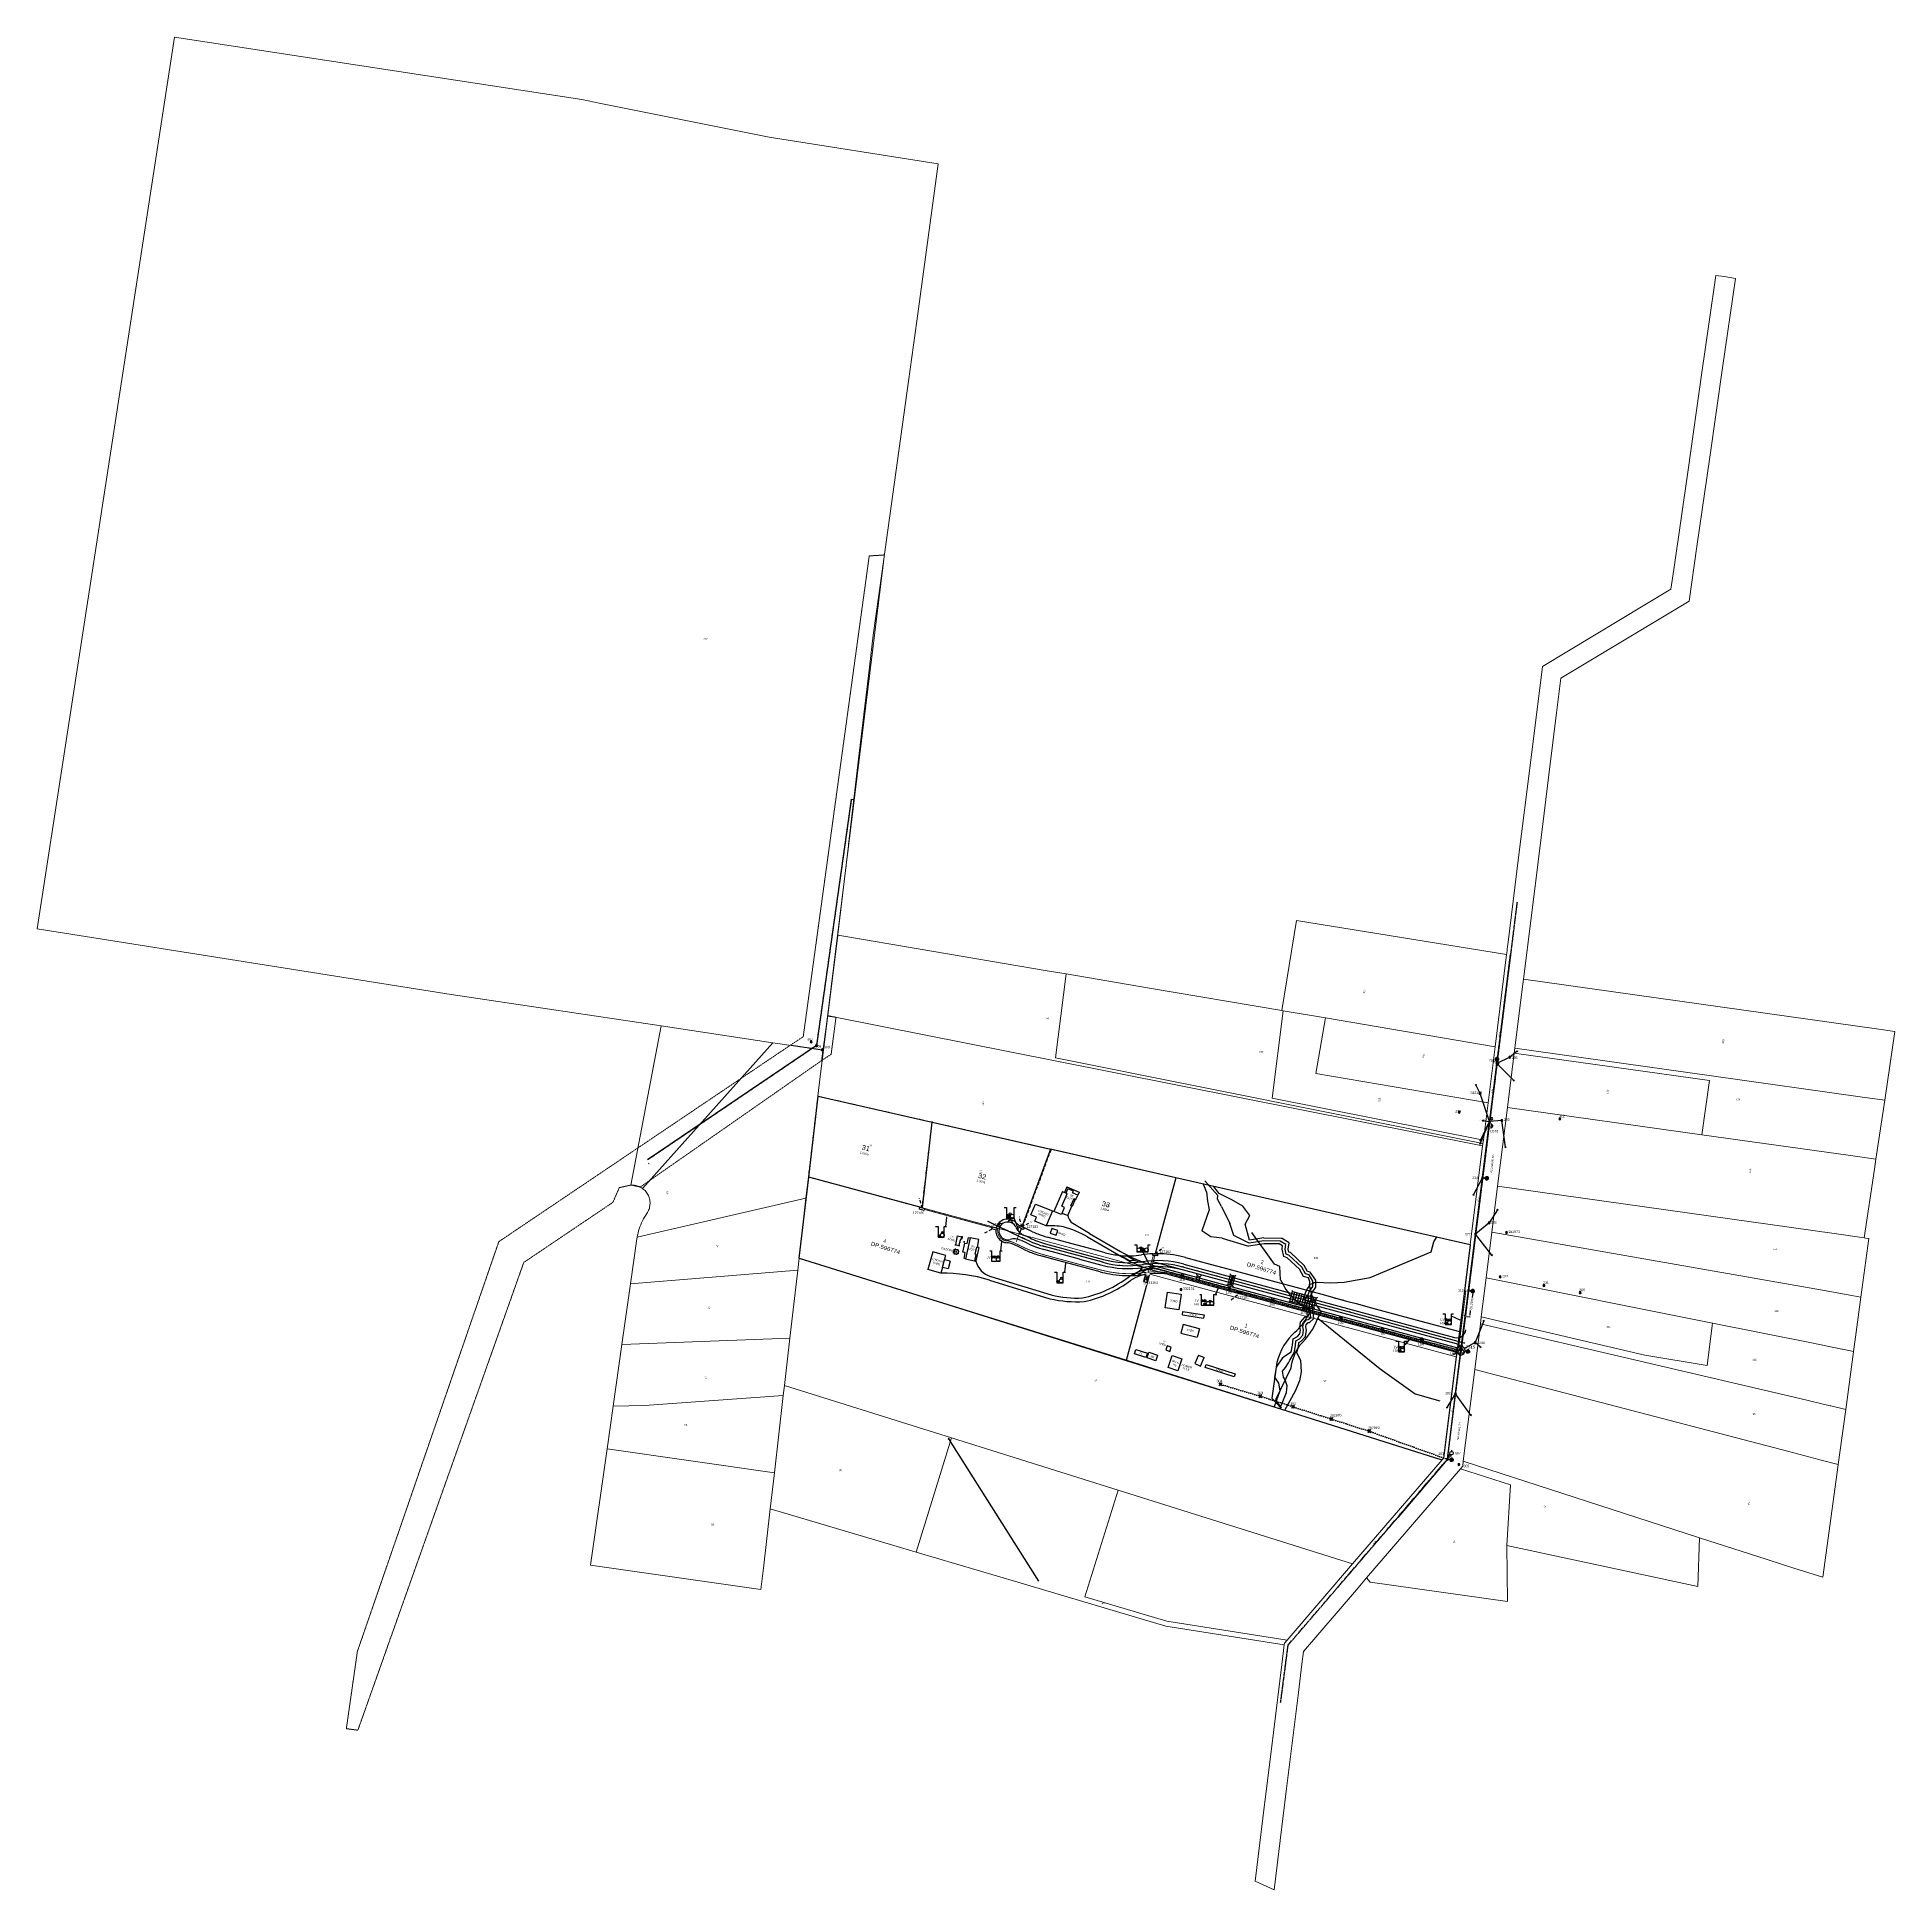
# Model space of a CAD drawing. Header units: metres. Extents: x 298182 to 303780, y 6252504 to 6254878.
# Drawn here: x 298182 to 300063, y 6253001 to 6254878 of the extents above; entities that cross this region are included whole.
import ezdxf
from ezdxf import colors
from ezdxf.entities.mleader import LeaderData, LeaderLine
from ezdxf.enums import TextEntityAlignment as Align
from ezdxf.math import Vec2, Vec3

# ---------------------------------------------------------------- set-up
doc = ezdxf.new("R2010")
doc.units = ezdxf.units.M
for name, pattern in [('Cable Exist OH', [1, 1, 0]), ('Cable Remove', [2, 0, -2]), ('Dash', [5, 3, -2]), ('HIDDEN', [0.375, 0.25, -0.125]), ('HIDDEN2', [0.1875, 0.125, -0.0625])]:
    doc.linetypes.add(name, pattern=pattern)
for name, color, linetype in [('_User Miscellaneous1', 7, 'Continuous'), ('_User Miscellaneous10', 7, 'Continuous'), ('_User Miscellaneous12', 7, 'Continuous'), ('_User Miscellaneous2', 7, 'Continuous'), ('_User Miscellaneous3', 7, 'Continuous'), ('_User Miscellaneous4', 7, 'Continuous'), ('_User Miscellaneous5', 7, 'Continuous'), ('_User Miscellaneous6', 7, 'Continuous'), ('_User Miscellaneous7', 7, 'Continuous'), ('_User Miscellaneous8', 7, 'Continuous'), ('_User Miscellaneous9', 7, 'Continuous'), ('Equip_LV_EXT', 7, 'Continuous'), ('Equip_LV_NEW', 7, 'Continuous'), ('Equip_SP_HV_EXT', 7, 'Continuous'), ('Equip_SP_LV_EXT', 7, 'Continuous'), ('Equip_SP_SL_EXT', 7, 'Continuous'), ('Mains_HV_EXT', 7, 'Continuous'), ('Mains_LV_EXT', 7, 'Continuous'), ('Mains_SL_EXT', 7, 'Continuous'), ('Mains_TR_EXT', 7, 'Continuous'), ('Notes', 7, 'Continuous'), ('OH_Details_SP_MISC', 7, 'Continuous'), ('Services_SP_EXT', 7, 'Continuous'), ('Sub_SP_NEW', 7, 'Continuous'), ('Sub_SP_TR_HV_LV_EXT', 7, 'Continuous'), ('SupportsOH_SP_TR_HV_LV_SL_EXT', 7, 'Continuous'), ('SupportsOH_SP_TR_HV_LV_SL_NEW', 7, 'Continuous'), ('SupportsUG_SP_LV_EXT', 7, 'Continuous'), ('Trench_SP_NEW', 7, 'Continuous'), ('UG_Details_SP_MISC', 7, 'Continuous')]:
    doc.layers.add(name, color=color, linetype=linetype)
for name, color, linetype, lineweight in [('Cadastre Developer_SP_EXT', 7, 'Continuous', 5), ('Cadastre Land Parcels_SP_EXT', 7, 'Continuous', 5), ('Cadastre Other Property_SP_EXT', 7, 'HIDDEN', 5), ('Cadastre Roads_SP_EXT', 7, 'Continuous', 5)]:
    doc.layers.add(name, color=color, linetype=linetype, lineweight=lineweight)
doc.styles.add('iecARIAL', font='arial.ttf', dxfattribs={"height": 2})
doc.styles.add('POLE_LABEL', font='arial.ttf')
doc.styles.get("Standard").update_dxf_attribs({"font": 'arial.ttf'})
doc.linetypes.add('Cable E OH', pattern='A,9.4,["E",Standard,S=1.7,R=0,X=0,Y=-1],0', length=9.4)
doc.linetypes.add('IE Trench HV', pattern='A,7,-0.2,["/",Standard,S=3,R=0,X=0.6,Y=-1.4],-2.5', length=9.7)
doc.dimstyles.get("Standard").update_dxf_attribs({"dimtxt": 0.18, "dimasz": 0.18, "dimexe": 0.18, "dimexo": 0.0625, "dimgap": 0.09, "dimtad": 0, "dimtih": 1, "dimtoh": 1, "dimdec": 4, "dimzin": 0, "dimdsep": 46, "dimtxsty": 'Standard', "dimcen": 0.09, "dimadec": 0, "dimazin": 0, "dimtfac": 1, "dimtdec": 4, "dimtofl": 0, "dimtmove": 0, "dimatfit": 3, "dimfxl": 1, "dimtolj": 1, "dimtzin": 0, "dimarcsym": 0})
pattern_1 = [(0, (-0.032, -3.78), (0, 6.985), [5.08, -1.905]), (90, (-0.032, -3.78), (-6.985, 4e-16), [5.08, -1.905])]

# ---------------------------------------------------------------- blocks, each defined once
blk = doc.blocks.new('SL_LANTERN_EXT')
at = {"lineweight": 40}
for p, q in [((-2.3, 4.2), (2.2, 4.2)), ((-1.5, 5.7), (-1.1, 5.3)), ((-1.5, 2.8), (-1.1, 3.2)), ((0, 2), (0, 6.5)), ((0, 0), (0, 2.7)), ((1.5, 5.7), (1.1, 5.3)), ((1.5, 2.8), (1.1, 3.2))]:
    blk.add_line(p, q, dxfattribs=at)
blk.add_circle((0, 4.2), 1.5, dxfattribs=at)
at = {"style": 'iecARIAL', "flags": 8}
blk.add_attdef('ASSET_NUM', (1.5, 1.5), '', height=2.5, dxfattribs=at)
for tag, p, height, flags in [('CONSTRUCTED_VOLTAGE', (1, -0.7), 0.2, 9), ('CONTROL_TYPE', (1, -0.9), 0.2, 9), ('LANTERN_PURPOSE', (1, -1.1), 0.2, 9), ('LANTERN_TYPE', (1, -1.3), 0.2, 9), ('NO_PHASES', (1, -1.5), 0.2, 9), ('OPERATING_VOLTAGE', (1, -1.7), 0.2, 9), ('ORIENTATION', (1, -1.9), 0.2, 9), ('OWNED_BY', (1, -2.1), 0.2, 9), ('STATE', (1, -2.3), 0.2, 9), ('USAGE', (1, -2.5), 0.2, 9), ('CEXIST', (1, -2.7), 0.2, 9), ('CNEW', (1, -2.9), 0.2, 9), ('CNUMBER', (1, -3.1), 0.2, 9), ('CREMOVE', (1, -3.3), 0.2, 9), ('CREPLACE', (1, -3.5), 0.2, 9), ('LKINGHEIGHT', (1, -3.7), 0.2, 9), ('LBRACKET', (1, -3.9), 0.2, 9), ('LBRACKETVOCAB', (1, -4.1), 0.2, 9), ('LCATEGORY', (1, -4.3), 0.2, 9), ('LCHARGE1', (1, -4.5), 0.2, 9), ('LCHARGE1PERCENT', (1, -4.7), 0.2, 9), ('LCHARGE2', (1, -4.9), 0.2, 9), ('LCHARGE2PERCENT', (1, -5.1), 0.2, 9), ('LCHARGE3', (1, -5.3), 0.2, 9), ('LCHARGE3PERCENT', (1, -5.5), 0.2, 9), ('LEXIST', (1, -5.7), 0.2, 9), ('LLAMP', (1, -5.9), 0.2, 9), ('LLAMPVOCAB', (1, -6.1), 0.2, 9), ('LMAST', (1, -6.3), 0.2, 9), ('LMASTVOCAB', (1, -6.5), 0.2, 9), ('LNEW', (1, -6.7), 0.2, 9), ('LANTNUMBER', (1, -6.9), 0.2, 9), ('LOUTREACH', (1, -7.3), 0.2, 9), ('LOUTREACHVOCAB', (1, -7.5), 0.2, 9), ('LRATECODE', (1, -7.7), 0.2, 9), ('LREMOVE', (1, -7.9), 0.2, 9), ('LREPLACE', (1, -8.1), 0.2, 9), ('LTYPE', (1, -8.3), 0.2, 9), ('LTYPEVOCAB', (1, -8.5), 0.2, 9), ('LEGEND', (1, -8.7), 0.2, 9), ('LOCATION', (1, -8.9), 0.2, 9), ('NOTES', (1, -9.1), 0.2, 9), ('STREETNAME', (1, -9.3), 0.2, 9), ('SUBURB', (1, -9.5), 0.2, 1), ('LNUMBER', (2.2, -3.3), 2.5, 8)]:
    blk.add_attdef(tag, p, '', height=height, dxfattribs=dict(flags=flags))
blk = doc.blocks.new('POLE_EXT')
blk.add_hatch(color=256).paths.add_polyline_path([(-1, 0, 1), (1, 0, 1)])
blk.add_lwpolyline([(-1, 0, 1), (1, 0, 1)], format="xyb", close=True)
for tag, height, flags, p in [('pNumber', 2.5, 8, (-17.8, 2.1)), ('OWNED_BY', 0.2, 9, (1.4, -0.4)), ('PARENT', 0.2, 9, (1.4, -0.6)), ('SPECIAL_USE', 0.2, 9, (1.4, -0.8)), ('STATE', 0.2, 9, (1.4, -1)), ('USAGE', 0.2, 9, (1.4, -1.2)), ('cLV', 0.2, 9, (1.4, -1.4)), ('hDepth', 0.2, 9, (1.4, -1.6)), ('hDia', 0.2, 9, (1.4, -1.8)), ('cHV', 0.2, 9, (1.4, -2)), ('LBRACKET', 0.2, 9, (1.4, -2.2)), ('LExisting', 0.2, 9, (1.4, -2.4)), ('LANTNUMBER', 0.2, 9, (1.4, -2.6)), ('LOther', 0.2, 9, (1.4, -2.8)), ('LRemove', 0.2, 9, (1.4, -3)), ('LEGEND', 0.2, 9, (1.4, -3.2)), ('cLinedev', 0.2, 9, (1.4, -3.4)), ('LOCATION', 0.2, 9, (1.4, -3.6)), ('pExisting', 0.2, 9, (1.4, -3.8)), ('PFNUMBER', 0.2, 9, (1.4, -4)), ('NEWPFNUMBER', 0.2, 9, (1.4, -4.2)), ('pFooting', 0.2, 9, (1.4, -4.4)), ('pNew', 0.2, 9, (1.4, -4.6)), ('pRelocate', 0.2, 9, (1.4, -5)), ('pRemove', 0.2, 9, (1.4, -5.2)), ('pReplace', 0.2, 9, (1.4, -5.4)), ('pStay', 0.2, 9, (1.4, -5.6)), ('pType', 0.2, 9, (1.4, -5.8)), ('cspan', 0.2, 9, (1.4, -6)), ('STREETNAME', 0.2, 9, (1.4, -6.2)), ('SUBURB', 0.2, 9, (1.4, -6.4)), ('NOTES', 0.2, 9, (1.4, -6.6)), ('MAINTAINED_BY', 0.2, 9, (1.4, -6.8)), ('OPERATED_BY', 0.2, 9, (1.4, -7))]:
    blk.add_attdef(tag, text='', height=height, dxfattribs=dict(flags=flags)).set_placement(p, align=Align.MIDDLE_LEFT)
at = {"style": 'POLE_LABEL'}
for tag, height, flags, p in [('STRUCTURE_PLANT_NUMBER', 0.2, 9, (1.4, 0)), ('ASSET_NUM', 2.5, 8, (2, 2)), ('STREET_CODE', 0.2, 9, (1.4, -0.2))]:
    blk.add_attdef(tag, text='', height=height, dxfattribs=dict(at, flags=flags)).set_placement(p, align=Align.MIDDLE_LEFT)
at = {"flags": 1}
blk.add_attdef('Z', (1.4, -7.3), '', height=0.2, dxfattribs=at)
blk = doc.blocks.new('LV_OH_LINKS_OPEN_EXT')
for p, q in [((-0.2, 5), (-0.2, 5.5)), ((-0.2, 3), (-0.2, 2.5)), ((0.2, 5), (0.2, 5.5)), ((0.2, 3), (0.2, 2.5))]:
    blk.add_line(p, q)
blk.add_lwpolyline([(0, 3, 1), (0, 5, 1)], format="xyb", close=True)
at = {"flags": 1}
blk.add_attdef('Z', (0, 0), '', height=0.2, dxfattribs=at)
at = {"flags": 9}
for tag, p in [('ACTUAL_STATUS', (0, 0)), ('CONSTRUCTED_VOLTAGE', (0, -0.2)), ('NO_PHASES', (0, -0.4)), ('OPERATING_VOLTAGE', (0, -0.6)), ('ORIENTATION', (0, -0.8)), ('OWNED_BY', (0, -1)), ('STATE', (0, -1.2)), ('SWITCH_TYPE', (0, -1.4)), ('USAGE', (0, -1.6)), ('LEGEND', (0, -1.8)), ('NOTES', (0, -2))]:
    blk.add_attdef(tag, text='', height=0.2, dxfattribs=at).set_placement(p, align=Align.MIDDLE_LEFT)
blk = doc.blocks.new('LV_OH_LINKS_DISTFUSE_EXT')
for p, q in [((0, 0), (0.96, 0)), ((3.84, 0), (4.8, 0))]:
    blk.add_line(p, q)
blk.add_lwpolyline([(3.84, -1.2), (3.84, 1.2), (0.96, -1.2), (0.96, 1.2)], close=True)
at = {"flags": 9}
for tag, p in [('ACTUAL_STATUS', (0, 0)), ('CONSTRUCTED_VOLTAGE', (0, -0.2)), ('OPERATING_VOLTAGE', (0, -0.6)), ('ORIENTATION', (0, -0.8)), ('OWNED_BY', (0, -1)), ('STATE', (0, -1.2)), ('SWITCH_TYPE', (0, -1.4)), ('NO_PHASES', (0, -0.4)), ('USAGE', (0, -1.6)), ('NOTES', (0, -1.8))]:
    blk.add_attdef(tag, text='', height=0.2, dxfattribs=at).set_placement(p, align=Align.MIDDLE_LEFT)
at = {"flags": 1}
blk.add_attdef('Z', (0, 0), '', height=0.2, dxfattribs=at)
blk = doc.blocks.new('*U117')
for p, q in [((-2.4, 5.1), (-1.5, 5.8)), ((1.5, 7.9), (2.4, 8.6))]:
    blk.add_line(p, q)
blk.add_circle((0, 6.9), 1.8)
for tag, height, flags, p in [('STREET_CODE', 0.2, 9, (1.5, 0)), ('ASSET_NUM', 2.5, 8, (2, 2)), ('ACTUAL_STATUS', 0.2, 9, (1.5, -0.2)), ('CONSTRUCTED_VOLTAGE', 0.2, 9, (1.5, -0.4)), ('NO_PHASES', 0.2, 9, (1.5, -0.6)), ('OPERATING_VOLTAGE', 0.2, 9, (1.5, -0.8)), ('ORIENTATION', 0.2, 9, (1.5, -1)), ('OWNED_BY', 0.2, 9, (1.5, -1.2)), ('STATE', 0.2, 9, (1.5, -1.4)), ('SWITCH_TYPE', 0.2, 9, (1.5, -1.6)), ('USAGE', 0.2, 9, (1.5, -1.8)), ('LEGEND', 0.2, 9, (1.5, -2)), ('LOCATION', 0.2, 9, (1.5, -2.2)), ('STREETNAME', 0.2, 9, (1.5, -2.4)), ('SUBURB', 0.2, 9, (1.5, -2.6)), ('NOTES', 0.2, 9, (1.5, -2.8)), ('MAINTAINED_BY', 0.2, 9, (1.5, -3)), ('OPERATED_BY', 0.2, 9, (1.5, -3.2)), ('LABEL_ALIGNMENT', 0.2, 9, (1.5, -3.4)), ('Z', 0.2, 1, (1.5, -3.6))]:
    blk.add_attdef(tag, text='', height=height, dxfattribs=dict(flags=flags)).set_placement(p, align=Align.MIDDLE_LEFT)
blk = doc.blocks.new('*U118')
blk.add_line((2.4, 5.6), (-2.4, 5.4))
blk.add_lwpolyline([(1.4, 5.5, 0.414214), (0, 6.9, 0.414214), (-1.4, 5.5)], format="xyb")
for tag, height, flags, p in [('STREET_CODE', 0.2, 9, (1.5, 0)), ('ASSET_NUM', 2.5, 8, (2, 2)), ('ACTUAL_STATUS', 0.2, 9, (1.5, -0.2)), ('CONSTRUCTED_VOLTAGE', 0.2, 9, (1.5, -0.4)), ('NO_PHASES', 0.2, 9, (1.5, -0.6)), ('OPERATING_VOLTAGE', 0.2, 9, (1.5, -0.8)), ('ORIENTATION', 0.2, 9, (1.5, -1)), ('OWNED_BY', 0.2, 9, (1.5, -1.2)), ('OPERATED_BY', 0.2, 9, (1.5, -1.4)), ('MAINTAINED_BY', 0.2, 9, (1.5, -1.6)), ('STATE', 0.2, 9, (1.5, -1.8)), ('SWITCH_TYPE', 0.2, 9, (1.5, -2)), ('USAGE', 0.2, 9, (1.5, -2.2)), ('LEGEND', 0.2, 9, (1.5, -2.4)), ('LOCATION', 0.2, 9, (1.5, -2.6)), ('STREETNAME', 0.2, 9, (1.5, -2.8)), ('SUBURB', 0.2, 9, (1.5, -3)), ('NOTES', 0.2, 9, (1.5, -3.2)), ('LABEL_ALIGNMENT', 0.2, 9, (1.5, -3.4)), ('Z', 0.2, 1, (1.5, -3.6))]:
    blk.add_attdef(tag, text='', height=height, dxfattribs=dict(flags=flags)).set_placement(p, align=Align.MIDDLE_LEFT)
blk = doc.blocks.new('SUB_POLE_EXT')
blk.add_wipeout([(0, 4.2), (0.4, 4.2), (0.8, 4.1), (1.2, 4), (1.6, 3.9), (2, 3.7), (2.3, 3.5), (2.7, 3.3), (3, 3), (3.3, 2.7), (3.5, 2.3), (3.8, 1.9), (3.9, 1.6), (4, 1.2), (4.2, 0.6), (4.2, 0), (4.2, -0.6), (4.1, -1.1), (3.9, -1.6), (3.6, -2.2), (3.2, -2.7), (3, -3), (2.7, -3.3), (2.4, -3.5), (2, -3.7), (1.6, -3.9), (1.3, -4), (0.8, -4.1), (0.4, -4.2), (0, -4.2), (-0.4, -4.2), (-0.8, -4.1), (-1.2, -4), (-1.6, -3.9), (-2, -3.7), (-2.4, -3.5), (-2.7, -3.3), (-3, -3), (-3.2, -2.7), (-3.5, -2.3), (-3.7, -2), (-3.9, -1.6), (-4, -1.2), (-4.2, -0.8), (-4.2, -0.1), (-4.2, 0.4), (-4.1, 0.8), (-4, 1.3), (-3.9, 1.6), (-3.7, 2), (-3.5, 2.4), (-3.3, 2.7), (-3, 3), (-2.7, 3.3), (-2.3, 3.5), (-2, 3.7), (-1.6, 3.9), (-1.2, 4), (-0.8, 4.2), (-0.4, 4.2)])
blk.add_line((2.2, 0.5), (2.2, 0.5, 0))
blk.add_lwpolyline([(-4.2, 0, 1), (4.2, 0, 1)], format="xyb", close=True)
blk.add_lwpolyline([(2.1, 0.5), (0, 4.2), (-3.7, -2.1), (3.7, -2.1)], close=True)
for tag, height, flags, p in [('STREET_CODE', 0.2, 9, (1.5, 0)), ('ASSET_NUM', 2.5, 8, (2, 2)), ('CONSTRUCTED_VOLTAGE', 0.2, 9, (1.5, -0.2)), ('NO_PHASES', 0.2, 9, (1.5, -0.4)), ('OPERATING_VOLTAGE', 0.2, 9, (1.5, -0.6)), ('OPERATED_BY', 0.2, 9, (1.5, -0.8)), ('MAINTAINED_BY', 0.2, 9, (1.5, -1)), ('ORIENTATION', 0.2, 9, (1.5, -1.2)), ('OWNED_BY', 0.2, 9, (1.5, -1.4)), ('SECONDARY_VOLTAGE', 0.2, 9, (1.5, -1.6)), ('STATE', 0.2, 9, (1.5, -1.8)), ('SUBSTATION_TYPE', 0.2, 9, (1.5, -2)), ('USAGE', 0.2, 9, (1.5, -2.2)), ('LEGEND', 0.2, 9, (1.5, -2.4)), ('LOCATION', 0.2, 9, (1.5, -2.6)), ('STREETNAME', 0.2, 9, (1.5, -2.8)), ('SUBURB', 0.2, 9, (1.5, -3)), ('NOTES', 0.2, 9, (1.5, -3.2)), ('Z', 0.2, 1, (1.5, -3.4))]:
    blk.add_attdef(tag, text='', height=height, dxfattribs=dict(flags=flags)).set_placement(p, align=Align.MIDDLE_LEFT)
blk = doc.blocks.new('CCP_EXT')
blk.add_wipeout([(0, 0.6), (0.6, 0), (0, -0.6), (-0.6, 0)])
blk.add_lwpolyline([(-0.6, 0), (0, 0.6), (0.6, 0), (0, -0.6), (-0.6, 0)])
at = {"flags": 1}
blk.add_attdef('Z', (0, 0), '', height=0.2, dxfattribs=at)
at = {"flags": 9}
for tag, p in [('CCP_TYPE', (0, 0)), ('CONSTRUCTED_VOLTAGE', (0, -0.2)), ('NO_PHASES', (0, -0.4)), ('OPERATING_VOLTAGE', (0, -0.6)), ('ORIENTATION', (0, -0.8)), ('OWNED_BY', (0, -1)), ('USAGE', (0, -1.2)), ('LEGEND', (0, -1.4)), ('LIFE_SUPPORT', (0, -1.6)), ('STATE', (0, -1.8)), ('NOTES', (0, -2))]:
    blk.add_attdef(tag, text='', height=0.2, dxfattribs=at).set_placement(p, align=Align.MIDDLE_LEFT)
blk = doc.blocks.new('POLE_DEL')
h = blk.add_hatch(color=256)
edge = h.paths.add_edge_path()
edge.add_arc((0, 0), 1, 180, 360)
edge.add_arc((0, 0), 1, 0, 180)
for p, q in [((-1.6, 1.6), (1.6, -1.6)), ((-1.6, -1.6), (1.6, 1.6))]:
    blk.add_line(p, q)
blk.add_lwpolyline([(-1, 0, 1), (1, 0, 1)], format="xyb", close=True)
at = {"flags": 1}
blk.add_attdef('Z', (0, 0), '', height=0.2, dxfattribs=at)
for tag, height, flags, p in [('pNumber', 2.5, 8, (0, 2.1)), ('OWNED_BY', 0.2, 9, (0, -0.4)), ('SPECIAL_USE', 0.2, 9, (0, -0.6)), ('STATE', 0.2, 9, (0, -0.8)), ('USAGE', 0.2, 9, (0, -1)), ('cLV', 0.2, 9, (0, -1.2)), ('hDepth', 0.2, 9, (0, -1.4)), ('hDia', 0.2, 9, (0, -1.6)), ('cHV', 0.2, 9, (0, -1.8)), ('LBRACKET', 0.2, 9, (0, -2)), ('LExisting', 0.2, 9, (0, -2.2)), ('LANTNUMBER', 0.2, 9, (0, -2.4)), ('LOther', 0.2, 9, (0, -2.6)), ('LRemove', 0.2, 9, (0, -2.8)), ('LEGEND', 0.2, 9, (0, -3)), ('cLinedev', 0.2, 9, (0, -3.2)), ('pExisting', 0.2, 9, (0, -3.4)), ('PFNUMBER', 0.2, 9, (0, -3.6)), ('NEWPFNUMBER', 0.2, 9, (0, -3.8)), ('pFooting', 0.2, 9, (0, -4)), ('pNew', 0.2, 9, (0, -4.2)), ('pRelocate', 0.2, 9, (0, -4.6)), ('pRemove', 0.2, 9, (0, -4.8)), ('pReplace', 0.2, 9, (0, -5)), ('pStay', 0.2, 9, (0, -5.2)), ('pType', 0.2, 9, (0, -5.4)), ('cspan', 0.2, 9, (0, -5.6)), ('SUBURB', 0.2, 9, (0, -5.8)), ('STREETNAME', 0.2, 9, (0, -6)), ('LOCATION', 0.2, 9, (0, -6.2)), ('NOTES', 0.2, 9, (0, -6.4))]:
    blk.add_attdef(tag, text='', height=height, dxfattribs=dict(flags=flags)).set_placement(p, align=Align.MIDDLE_LEFT)
at = {"style": 'POLE_LABEL', "flags": 9}
blk.add_attdef('STREET_CODE', text='', height=0.2, dxfattribs=at).set_placement((0, -0.2), align=Align.MIDDLE_LEFT)
blk = doc.blocks.new('SUB_PADMOUNT_NEW')
for p, q in [((-3.84, 1.92), (3.84, -1.92)), ((3.84, 1.92), (-3.84, -1.92))]:
    blk.add_line(p, q)
blk.add_lwpolyline([(-3.84, -1.92), (3.84, -1.92), (3.84, 1.92), (-3.84, 1.92)], close=True)
for tag, height, flags, p in [('STREET_CODE', 0.2, 9, (1.5, 0)), ('ASSET_NUM', 2.5, 8, (2, 2)), ('OPERATING_VOLTAGE', 0.2, 9, (1.5, -0.4)), ('ORIENTATION', 0.2, 9, (1.5, -0.6)), ('OWNED_BY', 0.2, 9, (1.5, -0.8)), ('OPERATED_BY', 0.2, 9, (1.5, -1)), ('CONSTRUCTED_VOLTAGE', 0.2, 9, (1.5, -1.4)), ('SECONDARY_VOLTAGE', 0.2, 9, (1.5, -1.6)), ('STATE', 0.2, 9, (1.5, -1.8)), ('SUBSTATION_TYPE', 0.2, 9, (1.5, -2.2)), ('SUBURB', 0.2, 9, (1.5, -2.8)), ('STREETNAME', 0.2, 9, (1.5, -3)), ('Z', 0.2, 1, (1.5, -3.6)), ('NO_PHASES', 0.2, 9, (1.5, -0.2)), ('MAINTAINED_BY', 0.2, 9, (1.5, -1.2)), ('PARENT', 0.2, 9, (1.5, -2)), ('USAGE', 0.2, 9, (1.5, -2.4)), ('LEGEND', 0.2, 9, (1.5, -2.6)), ('LOCATION', 0.2, 9, (1.5, -3.2)), ('NOTES', 0.2, 9, (1.5, -3.4))]:
    blk.add_attdef(tag, text='', height=height, dxfattribs=dict(flags=flags)).set_placement(p, align=Align.MIDDLE_LEFT)
blk = doc.blocks.new('*U121')
blk.add_wipeout([(2.3, 1.3), (-0.8, -2.6), (-2.3, -1.3), (0.8, 2.5)])
at = {"lineweight": -3}
blk.add_lwpolyline([(2.3, 1.3), (-0.8, -2.6), (-2.3, -1.3), (0.8, 2.5)], close=True, dxfattribs=at)
for tag, height, flags, p in [('STREET_CODE', 0.2, 9, (1.5, 2)), ('OWNED_BY', 0.2, 9, (1.5, 1.8)), ('OPERATED_BY', 0.2, 9, (1.5, 1.6)), ('MAINTAINED_BY', 0.2, 9, (1.5, 1.4)), ('STATE', 0.2, 9, (1.5, 1.2)), ('SUPPORT_TYPE', 0.2, 9, (1.5, 1)), ('USAGE', 0.2, 9, (1.5, 0.8)), ('LEGEND', 0.2, 9, (1.5, 0.6)), ('PARENT', 0.2, 9, (1.5, 0.4)), ('SUBURB', 0.2, 9, (1.5, 0.2)), ('STREETNAME', 0.2, 9, (1.5, 0)), ('ASSET_NUM', 2.5, 8, (2, 4)), ('LOCATION', 0.2, 9, (1.5, -0.2)), ('NOTES', 0.2, 9, (1.5, -0.4)), ('Z', 0.2, 1, (1.5, -0.6))]:
    blk.add_attdef(tag, text='', height=height, dxfattribs=dict(flags=flags)).set_placement(p, align=Align.MIDDLE_LEFT)
blk = doc.blocks.new('*U122')
blk.add_wipeout([(3.9, 0), (0.7, -3.8), (-0.8, -2.6), (2.4, 1.3)])
at = {"lineweight": -3}
blk.add_lwpolyline([(3.9, 0), (0.7, -3.8), (-0.8, -2.6), (2.4, 1.3)], close=True, dxfattribs=at)
for tag, height, flags, p in [('STREET_CODE', 0.2, 9, (1.5, 2)), ('OWNED_BY', 0.2, 9, (1.5, 1.8)), ('OPERATED_BY', 0.2, 9, (1.5, 1.6)), ('MAINTAINED_BY', 0.2, 9, (1.5, 1.4)), ('STATE', 0.2, 9, (1.5, 1.2)), ('SUPPORT_TYPE', 0.2, 9, (1.5, 1)), ('USAGE', 0.2, 9, (1.5, 0.8)), ('LEGEND', 0.2, 9, (1.5, 0.6)), ('PARENT', 0.2, 9, (1.5, 0.4)), ('SUBURB', 0.2, 9, (1.5, 0.2)), ('STREETNAME', 0.2, 9, (1.5, 0)), ('ASSET_NUM', 2.5, 8, (2, 4)), ('LOCATION', 0.2, 9, (1.5, -0.2)), ('NOTES', 0.2, 9, (1.5, -0.4)), ('Z', 0.2, 1, (1.5, -0.6))]:
    blk.add_attdef(tag, text='', height=height, dxfattribs=dict(flags=flags)).set_placement(p, align=Align.MIDDLE_LEFT)
blk = doc.blocks.new('*U123')
blk.add_wipeout([(3.9, -0.5), (0.3, -3.9), (-1.1, -2.4), (2.5, 1)])
at = {"lineweight": -3}
blk.add_lwpolyline([(3.9, -0.5), (0.3, -3.9), (-1.1, -2.4), (2.5, 1)], close=True, dxfattribs=at)
for tag, height, flags, p in [('STREET_CODE', 0.2, 9, (1.5, 2)), ('OWNED_BY', 0.2, 9, (1.5, 1.8)), ('OPERATED_BY', 0.2, 9, (1.5, 1.6)), ('MAINTAINED_BY', 0.2, 9, (1.5, 1.4)), ('STATE', 0.2, 9, (1.5, 1.2)), ('SUPPORT_TYPE', 0.2, 9, (1.5, 1)), ('USAGE', 0.2, 9, (1.5, 0.8)), ('LEGEND', 0.2, 9, (1.5, 0.6)), ('PARENT', 0.2, 9, (1.5, 0.4)), ('SUBURB', 0.2, 9, (1.5, 0.2)), ('STREETNAME', 0.2, 9, (1.5, 0)), ('ASSET_NUM', 2.5, 8, (2, 4)), ('LOCATION', 0.2, 9, (1.5, -0.2)), ('NOTES', 0.2, 9, (1.5, -0.4)), ('Z', 0.2, 1, (1.5, -0.6))]:
    blk.add_attdef(tag, text='', height=height, dxfattribs=dict(flags=flags)).set_placement(p, align=Align.MIDDLE_LEFT)
blk = doc.blocks.new('*U124')
blk.add_wipeout([(0.4, 3.9), (3.9, 0.4), (2.5, -1), (-1, 2.5)])
at = {"lineweight": -3}
blk.add_lwpolyline([(0.4, 3.9), (3.9, 0.4), (2.5, -1), (-1, 2.5)], close=True, dxfattribs=at)
for tag, height, flags, p in [('STREET_CODE', 0.2, 9, (1.5, 2)), ('OWNED_BY', 0.2, 9, (1.5, 1.8)), ('OPERATED_BY', 0.2, 9, (1.5, 1.6)), ('MAINTAINED_BY', 0.2, 9, (1.5, 1.4)), ('STATE', 0.2, 9, (1.5, 1.2)), ('SUPPORT_TYPE', 0.2, 9, (1.5, 1)), ('USAGE', 0.2, 9, (1.5, 0.8)), ('LEGEND', 0.2, 9, (1.5, 0.6)), ('PARENT', 0.2, 9, (1.5, 0.4)), ('SUBURB', 0.2, 9, (1.5, 0.2)), ('STREETNAME', 0.2, 9, (1.5, 0)), ('ASSET_NUM', 2.5, 8, (2, 4)), ('LOCATION', 0.2, 9, (1.5, -0.2)), ('NOTES', 0.2, 9, (1.5, -0.4)), ('Z', 0.2, 1, (1.5, -0.6))]:
    blk.add_attdef(tag, text='', height=height, dxfattribs=dict(flags=flags)).set_placement(p, align=Align.MIDDLE_LEFT)
blk = doc.blocks.new('POLE_NEW')
for tag, height, flags, p in [('pNumber', 2.5, 8, (-17.8, 2.1)), ('OWNED_BY', 0.2, 9, (1.1, -0.4)), ('PARENT', 0.2, 9, (1.1, -0.6)), ('SPECIAL_USE', 0.2, 9, (1.1, -0.8)), ('STATE', 0.2, 9, (1.1, -1)), ('USAGE', 0.2, 9, (1.1, -1.2)), ('cLV', 0.2, 9, (1.1, -1.4)), ('hDepth', 0.2, 9, (1.1, -1.6)), ('hDia', 0.2, 9, (1.1, -1.8)), ('cHV', 0.2, 9, (1.1, -2)), ('LBRACKET', 0.2, 9, (1.1, -2.2)), ('LExisting', 0.2, 9, (1.1, -2.4)), ('LANTNUMBER', 0.2, 9, (1.1, -2.6)), ('LOther', 0.2, 9, (1.1, -2.8)), ('LRemove', 0.2, 9, (1.1, -3)), ('LEGEND', 0.2, 9, (1.1, -3.2)), ('cLinedev', 0.2, 9, (1.1, -3.4)), ('pExisting', 0.2, 9, (1.1, -3.6)), ('PFNUMBER', 0.2, 9, (1.1, -3.8)), ('NEWPFNUMBER', 0.2, 9, (1.1, -4)), ('pFooting', 0.2, 9, (1.1, -4.2)), ('pNew', 0.2, 9, (1.1, -4.4)), ('pRelocate', 0.2, 9, (1.1, -4.8)), ('pRemove', 0.2, 9, (1.1, -5)), ('pReplace', 0.2, 9, (1.1, -5.2)), ('pStay', 0.2, 9, (1.1, -5.4)), ('pType', 0.2, 9, (1.1, -5.6)), ('cspan', 0.2, 9, (1.1, -5.8)), ('SUBURB', 0.2, 9, (1.1, -6)), ('STREETNAME', 0.2, 9, (1.1, -6.2)), ('LOCATION', 0.2, 9, (1.1, -6.4)), ('NOTES', 0.2, 9, (1.1, -6.6)), ('OPERATED_BY', 0.2, 9, (1.1, -6.9)), ('MAINTAINED_BY', 0.2, 9, (1.1, -7.2))]:
    blk.add_attdef(tag, text='', height=height, dxfattribs=dict(flags=flags)).set_placement(p, align=Align.MIDDLE_LEFT)
at = {"style": 'POLE_LABEL'}
for tag, height, flags, p in [('STRUCTURE_PLANT_NUMBER', 0.2, 9, (1.1, 0.1)), ('ASSET_NUM', 2.5, 8, (2, 2)), ('STREET_CODE', 0.2, 9, (1.1, -0.2))]:
    blk.add_attdef(tag, text='', height=height, dxfattribs=dict(at, flags=flags)).set_placement(p, align=Align.MIDDLE_LEFT)
blk.add_wipeout([(0.1, 1), (-0.1, 1), (-0.2, 1), (-0.3, 1), (-0.4, 0.9), (-0.5, 0.8), (-0.6, 0.8), (-0.7, 0.7), (-0.8, 0.6), (-0.9, 0.5), (-0.9, 0.4), (-1, 0.3), (-1, 0.1), (-1, 0), (-1, -0.1), (-1, -0.2), (-0.9, -0.4), (-0.9, -0.5), (-0.8, -0.6), (-0.7, -0.7), (-0.6, -0.8), (-0.5, -0.8), (-0.4, -0.9), (-0.3, -0.9), (-0.2, -1), (-0.1, -1), (0.1, -1), (0.2, -1), (0.3, -1), (0.4, -0.9), (0.5, -0.8), (0.6, -0.8), (0.7, -0.7), (0.8, -0.6), (0.9, -0.5), (0.9, -0.4), (1, -0.3), (1, -0.1), (1, 0), (1, 0.1), (1, 0.2), (0.9, 0.4), (0.9, 0.5), (0.8, 0.6), (0.7, 0.7), (0.6, 0.8), (0.5, 0.8), (0.4, 0.9), (0.3, 0.9), (0.2, 1)])
at = {"lineweight": -3}
blk.add_lwpolyline([(-1, 0, 1), (1, 0, 1)], format="xyb", close=True, dxfattribs=at)
at = {"flags": 1}
blk.add_attdef('Z', (1.1, -7.6), '', height=0.2, dxfattribs=at)
blk = doc.blocks.new('POLE_REPLACE_NEW')
blk.add_wipeout([(0, 1), (-0.1, 1), (-0.2, 1), (-0.4, 0.9), (-0.5, 0.9), (-0.6, 0.8), (-0.7, 0.7), (-0.8, 0.6), (-0.8, 0.5), (-0.9, 0.4), (-1, 0.3), (-1, 0.2), (-1, 0.1), (-1, -0.1), (-1, -0.2), (-1, -0.3), (-0.9, -0.4), (-0.8, -0.5), (-0.8, -0.6), (-0.7, -0.7), (-0.6, -0.8), (-0.5, -0.9), (-0.4, -0.9), (-0.2, -1), (-0.1, -1), (0, -1), (0.1, -1), (0.2, -1), (0.4, -0.9), (0.5, -0.9), (0.6, -0.8), (0.7, -0.7), (0.8, -0.6), (0.8, -0.5), (0.9, -0.4), (1, -0.3), (1, -0.2), (1, -0.1), (1, 0.1), (1, 0.2), (1, 0.3), (0.9, 0.4), (0.8, 0.5), (0.8, 0.6), (0.7, 0.7), (0.6, 0.8), (0.5, 0.9), (0.4, 0.9), (0.2, 1), (0.1, 1)])
h = blk.add_hatch(color=256)
edge = h.paths.add_edge_path()
edge.add_arc((0, 0), 1, 270, 450)
edge.add_line((0, 1), (0, -1))
blk.add_lwpolyline([(0, 1), (0, -1)])
at = {"lineweight": -3}
blk.add_arc((0, 0), 1, 90, 270, dxfattribs=at)
blk.add_arc((0, 0), 1, 270, 90)
at = {"style": 'POLE_LABEL', "flags": 9}
blk.add_attdef('STRUCTURE_PLANT_NUMBER', text='', height=0.2, dxfattribs=at).set_placement((1.5, 0.2), align=Align.MIDDLE_LEFT)
for tag, height, flags, p in [('STREET_CODE', 0.2, 9, (1.5, 0)), ('ASSET_NUM', 2.5, 8, (2, 2)), ('OWNED_BY', 0.2, 9, (1.5, -0.2)), ('PARENT', 0.2, 9, (1.5, -0.4)), ('SPECIAL_USE', 0.2, 9, (1.5, -0.6)), ('STATE', 0.2, 9, (1.5, -0.8)), ('USAGE', 0.2, 9, (1.5, -1)), ('cLV', 0.2, 9, (1.5, -1.2)), ('hDepth', 0.2, 9, (1.5, -1.4)), ('hDia', 0.2, 9, (1.5, -1.6)), ('cHV', 0.2, 9, (1.5, -1.8)), ('LBRACKET', 0.2, 9, (1.5, -2)), ('LExisting', 0.2, 9, (1.5, -2.2)), ('LANTNUMBER', 0.2, 9, (1.5, -2.4)), ('LOther', 0.2, 9, (1.5, -2.6)), ('LRemove', 0.2, 9, (1.5, -2.8)), ('LEGEND', 0.2, 9, (1.5, -3)), ('cLinedev', 0.2, 9, (1.5, -3.2)), ('pExisting', 0.2, 9, (1.5, -3.4)), ('PFNUMBER', 0.2, 9, (1.5, -3.6)), ('NEWPFNUMBER', 0.2, 9, (1.5, -3.8)), ('pFooting', 0.2, 9, (1.5, -4)), ('pNew', 0.2, 9, (1.5, -4.2)), ('pNumber', 0.2, 9, (1.5, -4.4)), ('pRelocate', 0.2, 9, (1.5, -4.6)), ('pRemove', 0.2, 9, (1.5, -4.8)), ('pReplace', 0.2, 9, (1.5, -5)), ('pStay', 0.2, 9, (1.5, -5.2)), ('pType', 0.2, 9, (1.5, -5.4)), ('cspan', 0.2, 9, (1.5, -5.6)), ('SUBURB', 0.2, 9, (1.5, -5.8)), ('STREETNAME', 0.2, 9, (1.5, -6)), ('LOCATION', 0.2, 9, (1.5, -6.2)), ('NOTES', 0.2, 9, (1.5, -6.4)), ('OPERATED_BY', 0.2, 9, (1.5, -6.6)), ('MAINTAINED_BY', 0.2, 9, (1.5, -6.8)), ('Z', 0.2, 1, (1.5, -7))]:
    blk.add_attdef(tag, text='', height=height, dxfattribs=dict(flags=flags)).set_placement(p, align=Align.MIDDLE_LEFT)
blk = doc.blocks.new('*D158')
at = {"layer": '_User Miscellaneous1', "color": 0, "linetype": 'Continuous', "lineweight": -2, "transparency": 16777216}
for p, q in [((299632.5, 6253608.1), (299635.7, 6253607.7)), ((299635.2, 6253605.8), (299634.7, 6253601.4)), ((299629.2, 6253582.1), (299632.4, 6253581.7)), ((299632.5, 6253583.7), (299633, 6253588.1))]:
    blk.add_line(p, q, dxfattribs=at)
at = {"layer": '_User Miscellaneous1', "color": 0, "linetype": 'Continuous', "transparency": 16777216}
for points in [[(299634.9, 6253605.8), (299635.6, 6253605.7), (299635.5, 6253607.8)], [(299632.1, 6253583.8), (299632.8, 6253583.7), (299632.2, 6253581.7)]]:
    blk.add_solid(points, dxfattribs=at)
at = {"layer": 'Defpoints', "color": 0, "linetype": 'Continuous', "transparency": 16777216}
for p in [(299632.5, 6253608.2), (299635.5, 6253607.8), (299629.2, 6253582.1)]:
    blk.add_point(p, dxfattribs=at)
at = {"layer": '_User Miscellaneous1', "color": 0, "linetype": 'Continuous', "transparency": 16777216, "insert": (299633.9, 6253594.7), "char_height": 2.5, "attachment_point": 5, "rotation": 82.7892}
blk.add_mtext('\\A1;26.20m', dxfattribs=at)

msp = doc.modelspace()

# ---------------------------------------------------------------- hatches: boundary and pattern name
at = {"layer": '_User Miscellaneous1', "linetype": 'Continuous'}
h = msp.add_hatch(dxfattribs=at)
h.set_pattern_fill('ANGLE', color=256)
h.set_pattern_definition(pattern_1)
h.paths.add_polyline_path([(299299.00205, 6253649.57631, 1), (299295.21969, 6253649.57631, 1)])
at = {"layer": 'UG_Details_SP_MISC'}
for points in [[(299096.18435, 6253663.74336, 1), (299093.82971, 6253663.74336, 1)], [(299150.16912, 6253642.21134, 1), (299147.81448, 6253642.21134, 1)], [(299152.64976, 6253642.21134, 1), (299150.29513, 6253642.21134, 1)], [(299214.16553, 6253617.50963, 1), (299216.52017, 6253617.50963, 1)], [(299360.02183, 6253597.95928, 1), (299362.37646, 6253597.95928, 1)], [(299362.77357, 6253597.95928, 1), (299365.1282, 6253597.95928, 1)], [(299362.97125, 6253594.68255, 1), (299365.32588, 6253594.68255, 1)], [(299609.6345, 6253578.71988, 1), (299607.27986, 6253578.71988, 1)], [(299609.6345, 6253575.2914, 1), (299607.27986, 6253575.2914, 1)], [(299562.22094, 6253550.89179, 1), (299559.8663, 6253550.89179, 1)], [(299562.22094, 6253547.46331, 1), (299559.8663, 6253547.46331, 1)]]:
    msp.add_hatch(color=256, dxfattribs=at).paths.add_polyline_path(points)

# ---------------------------------------------------------------- linework, layer by layer
at = {"layer": '_User Miscellaneous1', "color": 7, "linetype": 'Continuous'}
for p, q in [((298962.768, 6253723.23259), (298972.3081, 6253805.24961)), ((298972.3081, 6253805.24961), (299087.83585, 6253778.89358)), ((299077.83415, 6253692.12861), (299087.83585, 6253778.89358)), ((299087.09322, 6253778.99841), (299088.57849, 6253778.78875)), ((299087.73102, 6253778.15094), (299087.94068, 6253779.63622)), ((299087.83585, 6253778.89358), (299207.60562, 6253751.56979)), ((299087.83585, 6253778.89358), (299208.04727, 6253751.46904)), ((299207.60562, 6253751.56979), (299175.85461, 6253665.60073)), ((299334.37552, 6253722.64902), (299207.60562, 6253751.56979)), ((298953.2279, 6253641.21558), (298962.768, 6253723.23259)), ((299632.6178, 6253654.60924), (299334.37552, 6253722.64902)), ((299632.6178, 6253654.60924), (299619.57669, 6253550.42225)), ((298953.2279, 6253641.21558), (299067.84685, 6253605.48854)), ((299284.41496, 6253537.98368), (299308.0309, 6253625.34888)), ((299067.84685, 6253605.48854), (299185.01578, 6253568.96667)), ((299185.01578, 6253568.96667), (299284.41496, 6253537.98368)), ((299619.00351, 6253545.84298), (299618.43032, 6253541.26372)), ((299619.57669, 6253550.42225), (299619.00351, 6253545.84298)), ((299284.41496, 6253537.98368), (299603.98803, 6253436.86597)), ((299618.43032, 6253541.26372), (299605.59849, 6253438.74868)), ((299603.98803, 6253436.86597), (299605.59849, 6253438.74868))]:
    msp.add_line(p, q, dxfattribs=at)
at = {"layer": '_User Miscellaneous10', "color": 252, "linetype": 'Continuous'}
msp.add_line((299310.42044, 6253633.99729), (299619.57669, 6253550.42225), dxfattribs=at)
msp.add_arc((299350.16575, 6253768.23704), 140, 239.22025544, 253.50718746, dxfattribs=at)
at = {"layer": '_User Miscellaneous12', "color": 7, "linetype": 'Continuous'}
msp.add_arc((299310.71807, 6253585.26402), 40, 93.84556446, 123.29316046, dxfattribs=at)
at = {"layer": '_User Miscellaneous2', "color": 7, "linetype": 'Continuous'}
for p, q in [((299077.84124, 6253692.12669), (298962.768, 6253723.23259)), ((299334.37552, 6253722.64902), (299313.56113, 6253645.64793))]:
    msp.add_line(p, q, dxfattribs=at)
at = {"layer": '_User Miscellaneous2', "color": 252, "linetype": 'Continuous'}
for p, q in [((299365.73052, 6253708.46282), (299362.03566, 6253716.61927)), ((299377.09757, 6253704.46717), (299363.74294, 6253719.33325)), ((299378.23789, 6253706.49097), (299372.59479, 6253713.99386)), ((299365.73052, 6253708.46282), (299366.57612, 6253698.74825)), ((299366.57612, 6253698.74825), (299368.23591, 6253690.05367)), ((299376.80906, 6253701.07175), (299377.09757, 6253704.46717)), ((299380.69486, 6253693.46007), (299376.80906, 6253701.07175)), ((299391.28614, 6253700.3158), (299378.23789, 6253706.49097)), ((299380.69486, 6253693.46007), (299389.14367, 6253676.37226)), ((299402.3279, 6253693.80481), (299391.28614, 6253700.3158)), ((299409.33151, 6253684.25273), (299402.3279, 6253693.80481)), ((299368.23591, 6253690.05367), (299360.84072, 6253668.70873)), ((299393.10469, 6253664.25762), (299389.14367, 6253676.37226)), ((299404.59483, 6253675.53249), (299409.33151, 6253684.25273)), ((299409.09404, 6253659.5077), (299404.59483, 6253675.53249)), ((299370.00448, 6253662.77236), (299360.84072, 6253668.70873)), ((299381.47119, 6253661.46327), (299370.00448, 6253662.77236)), ((299381.47119, 6253661.46327), (299408.09759, 6253653.285)), ((299408.59581, 6253656.39635), (299393.10469, 6253664.25762)), ((299423.87832, 6253655.70293), (299408.09759, 6253653.285)), ((299423.66657, 6253658.7055), (299408.59581, 6253656.39635)), ((299423.45483, 6253661.70807), (299409.09404, 6253659.5077)), ((299434.35659, 6253635.06506), (299411.37807, 6253667.07434)), ((299423.45483, 6253661.70807), (299441.43708, 6253661.39938)), ((299440.24597, 6253658.51936), (299423.66657, 6253658.7055)), ((299439.05486, 6253655.63935), (299423.87832, 6253655.70293)), ((299442.66987, 6253653.60103), (299439.05486, 6253655.63935)), ((299446.01159, 6253655.11034), (299440.24597, 6253658.51936)), ((299449.3533, 6253656.61966), (299441.43708, 6253661.39938)), ((299445.09916, 6253650.32362), (299446.01159, 6253655.11034)), ((299448.16831, 6253650.40298), (299449.3533, 6253656.61966)), ((299593.15448, 6253647.45947), (299595.89688, 6253657.71402)), ((299595.89688, 6253657.71402), (299598.36967, 6253662.2138)), ((299442.03002, 6253650.24425), (299442.66987, 6253653.60103)), ((299443.83756, 6253642.86001), (299442.03002, 6253650.24425)), ((299447.30436, 6253641.55341), (299443.83756, 6253642.86001)), ((299446.37549, 6253645.10948), (299445.09916, 6253650.32362)), ((299448.90988, 6253644.1543), (299446.37549, 6253645.10948)), ((299459.69923, 6253630.10656), (299447.30436, 6253641.55341)), ((299448.91343, 6253647.35896), (299448.16831, 6253650.40298)), ((299462.08581, 6253631.98613), (299448.90988, 6253644.1543)), ((299450.51541, 6253646.75519), (299448.91343, 6253647.35896)), ((299464.4724, 6253633.86569), (299450.51541, 6253646.75519)), ((299531.17172, 6253621.69188), (299593.15448, 6253647.45947)), ((299439.96764, 6253632.81387), (299434.35659, 6253635.06506)), ((299440.5768, 6253619.36454), (299439.96764, 6253632.81387)), ((299463.82712, 6253622.71077), (299459.69923, 6253630.10656)), ((299465.83856, 6253625.26246), (299462.08581, 6253631.98613)), ((299468.7439, 6253621.33208), (299463.82712, 6253622.71077)), ((299467.85001, 6253627.81415), (299464.4724, 6253633.86569)), ((299469.55387, 6253624.22067), (299465.83856, 6253625.26246)), ((299470.36385, 6253627.10926), (299467.85001, 6253627.81415)), ((299470.25181, 6253617.14884), (299468.7439, 6253621.33208)), ((299473.25052, 6253617.97196), (299469.55387, 6253624.22067)), ((299470.25749, 6253613.5575), (299470.25181, 6253617.14884)), ((299476.24922, 6253618.79508), (299470.36385, 6253627.10926)), ((299473.25896, 6253612.62566), (299473.25052, 6253617.97196)), ((299474.52471, 6253616.36479), (299477.78933, 6253616.89891)), ((299476.26044, 6253611.69382), (299476.24922, 6253618.79508)), ((299477.78933, 6253616.89891), (299484.04901, 6253616.47123)), ((299491.38511, 6253616.24546), (299504.81559, 6253616.85126)), ((299504.81559, 6253616.85126), (299531.17172, 6253621.69188)), ((299464.45895, 6253602.90016), (299467.27244, 6253609.22809)), ((299466.56351, 6253596.31397), (299464.45895, 6253602.90016)), ((299467.27244, 6253609.22809), (299470.25749, 6253613.5575)), ((299467.66431, 6253602.72517), (299469.90048, 6253607.75462)), ((299469.51685, 6253596.92766), (299467.66431, 6253602.72517)), ((299469.42468, 6253614.53923), (299472.83774, 6253615.62207)), ((299469.90048, 6253607.75462), (299473.25896, 6253612.62566)), ((299470.86966, 6253602.55018), (299472.52851, 6253606.28116)), ((299472.47019, 6253597.54135), (299470.86966, 6253602.55018)), ((299472.52851, 6253606.28116), (299476.26044, 6253611.69382)), ((299472.83774, 6253615.62207), (299474.52471, 6253616.36479)), ((299484.04901, 6253616.47123), (299491.38511, 6253616.24546)), ((299460.90564, 6253576.30829), (299465.4497, 6253581.63063)), ((299465.4497, 6253581.63063), (299467.23792, 6253581.81889)), ((299467.64539, 6253585.5824), (299466.56351, 6253596.31397)), ((299467.23792, 6253581.81889), (299467.97255, 6253582.46614)), ((299467.97255, 6253582.46614), (299467.64539, 6253585.5824)), ((299468.10168, 6253582.52589), (299471.58805, 6253588.54912)), ((299468.50336, 6253578.93554), (299471.11787, 6253581.23904)), ((299470.62964, 6253585.88947), (299469.51685, 6253596.92766)), ((299469.76881, 6253576.05218), (299474.26318, 6253580.01193)), ((299471.11787, 6253581.23904), (299470.62964, 6253585.88947)), ((299473.61388, 6253586.19655), (299472.47019, 6253597.54135)), ((299474.26318, 6253580.01193), (299473.61388, 6253586.19655)), ((299478.3431, 6253580.37948), (299481.77811, 6253586.58004)), ((299478.3431, 6253580.37948), (299541.52715, 6253528.96412)), ((299453.32444, 6253559.50756), (299457.78427, 6253561.79956)), ((299457.78427, 6253561.79956), (299460.18367, 6253564.43601)), ((299459.63793, 6253559.37921), (299463.02495, 6253563.10084)), ((299460.18367, 6253564.43601), (299460.7302, 6253568.30777)), ((299460.21766, 6253571.43447), (299460.90564, 6253576.30829)), ((299460.7302, 6253568.30777), (299460.21766, 6253571.43447)), ((299461.4916, 6253556.95887), (299465.86622, 6253561.76567)), ((299463.02495, 6253563.10084), (299463.76471, 6253568.34153)), ((299463.25217, 6253571.46822), (299463.75415, 6253575.0244)), ((299463.76471, 6253568.34153), (299463.25217, 6253571.46822)), ((299463.75415, 6253575.0244), (299466.95411, 6253578.77243)), ((299465.86622, 6253561.76567), (299466.79921, 6253568.37528)), ((299466.28667, 6253571.50198), (299466.60266, 6253573.74051)), ((299466.79921, 6253568.37528), (299466.28667, 6253571.50198)), ((299466.60266, 6253573.74051), (299468.45852, 6253575.91424)), ((299466.95411, 6253578.77243), (299468.50336, 6253578.93554)), ((299468.45852, 6253575.91424), (299469.76881, 6253576.05218)), ((299451.29223, 6253546.01736), (299442.44738, 6253540.16699)), ((299449.94714, 6253538.03043), (299454.23666, 6253545.44259)), ((299451.29223, 6253546.01736), (299452.64455, 6253552.94499)), ((299452.64455, 6253552.94499), (299453.32444, 6253559.50756)), ((299454.23666, 6253545.44259), (299455.61472, 6253552.50215)), ((299455.61472, 6253552.50215), (299456.14101, 6253557.58207)), ((299456.14101, 6253557.58207), (299459.63793, 6253559.37921)), ((299457.18109, 6253544.86783), (299458.5849, 6253552.0593)), ((299457.18109, 6253544.86783), (299460.72159, 6253537.83731)), ((299458.5849, 6253552.0593), (299458.95758, 6253555.65658)), ((299458.95758, 6253555.65658), (299461.4916, 6253556.95887)), ((299436.89605, 6253535.51788), (299431.6175, 6253499.44644)), ((299436.01062, 6253530.83133), (299434.47041, 6253520.80449)), ((299450.79404, 6253529.60137), (299435.3741, 6253497.79205)), ((299442.44738, 6253540.16699), (299436.01062, 6253530.83133)), ((299442.43124, 6253526.68307), (299445.6312, 6253530.4311)), ((299443.48274, 6253520.61684), (299442.43124, 6253526.68307)), ((299445.6312, 6253530.4311), (299448.58916, 6253535.16777)), ((299448.58916, 6253535.16777), (299449.94714, 6253538.03043)), ((299461.56187, 6253526.10022), (299459.79274, 6253517.10513)), ((299460.72159, 6253537.83731), (299461.56187, 6253526.10022)), ((299541.52715, 6253528.96412), (299576.98691, 6253503.67525)), ((299439.87734, 6253506.92362), (299434.18612, 6253490.48666)), ((299434.47041, 6253520.80449), (299438.48377, 6253514.74106)), ((299438.48377, 6253514.74106), (299439.87734, 6253506.92362)), ((299439.90018, 6253488.47921), (299446.63301, 6253505.09132)), ((299445.22327, 6253518.08039), (299443.48274, 6253520.61684)), ((299455.4384, 6253506.60102), (299444.41976, 6253486.9183)), ((299447.21002, 6253511.88215), (299445.22327, 6253518.08039)), ((299446.63301, 6253505.09132), (299447.21002, 6253511.88215)), ((299459.79274, 6253517.10513), (299455.4384, 6253506.60102)), ((299431.6175, 6253499.44644), (299441.15443, 6253489.15591)), ((299435.3741, 6253497.79205), (299441.15443, 6253489.15591)), ((299576.98691, 6253503.67525), (299601.88072, 6253496.64549))]:
    msp.add_line(p, q, dxfattribs=at)
for centre, radius, start, end in [((299495.46771, 6253643.59239), 60, 203.81579645, 246.54714645), ((299528.67273, 6253624.00858), 60, 189.08052744, 218.59481647), ((299415.34376, 6253611.10215), 60, 311.58898345, 331.55786547), ((299412.75563, 6253604.83932), 70, 312.00127846, 339.54776846), ((299495.25489, 6253521.58068), 60, 131.91825746, 166.56826647), ((299510.08476, 6253520.40298), 60, 147.29678446, 171.18140347)]:
    msp.add_arc(centre, radius, start, end, dxfattribs=at)
at = {"layer": '_User Miscellaneous3', "linetype": 'Continuous'}
for p, q in [((299153.63053, 6253674.30755), (299153.20592, 6253673.40218)), ((299183.23507, 6253670.91611), (299177.15071, 6253673.76964)), ((299174.74277, 6253652.80863), (299168.7831, 6253655.60367)), ((299189.51183, 6253667.97235), (299183.23507, 6253670.91611)), ((299215.78109, 6253659.45504), (299204.24182, 6253662.57426)), ((299228.33068, 6253656.06271), (299215.78109, 6253659.45504)), ((299240.88026, 6253652.67038), (299228.33068, 6253656.06271)), ((299181.01953, 6253649.86486), (299174.74277, 6253652.80863)), ((299207.66607, 6253640.93083), (299199.02285, 6253643.26721)), ((299220.21565, 6253637.5385), (299207.66607, 6253640.93083)), ((299232.76524, 6253634.14617), (299220.21565, 6253637.5385)), ((299253.42985, 6253649.27805), (299240.88026, 6253652.67038)), ((299263.08338, 6253646.66857), (299253.42985, 6253649.27805)), ((299344.29073, 6253641.85539), (299356.84031, 6253638.46306)), ((299356.84031, 6253638.46306), (299369.3899, 6253635.07073)), ((299245.31482, 6253630.75384), (299232.76524, 6253634.14617)), ((299257.86441, 6253627.36151), (299245.31482, 6253630.75384)), ((299369.3899, 6253635.07073), (299381.93948, 6253631.6784)), ((299381.93948, 6253631.6784), (299394.48907, 6253628.28607)), ((299394.48907, 6253628.28607), (299407.03866, 6253624.89374)), ((299407.03866, 6253624.89374), (299419.58824, 6253621.50142)), ((299419.58824, 6253621.50142), (299432.13783, 6253618.10909)), ((299432.13783, 6253618.10909), (299444.68741, 6253614.71676)), ((299444.68741, 6253614.71676), (299457.237, 6253611.32443)), ((299457.237, 6253611.32443), (299469.78659, 6253607.9321)), ((299469.78659, 6253607.9321), (299482.33617, 6253604.53978)), ((299482.33617, 6253604.53978), (299507.43534, 6253597.75512)), ((299507.43534, 6253597.75512), (299517.08887, 6253595.14564)), ((299517.08887, 6253595.14564), (299532.53452, 6253590.97046)), ((299532.53452, 6253590.97046), (299545.0841, 6253587.57813)), ((299545.0841, 6253587.57813), (299557.63369, 6253584.18581)), ((299557.63369, 6253584.18581), (299570.18327, 6253580.79348)), ((299570.18327, 6253580.79348), (299582.73286, 6253577.40115)), ((299582.73286, 6253577.40115), (299595.28245, 6253574.00882)), ((299595.28245, 6253574.00882), (299607.83203, 6253570.61649)), ((299607.83203, 6253570.61649), (299620.38162, 6253567.22417)), ((299620.38162, 6253567.22417), (299621.63731, 6253566.88474))]:
    msp.add_line(p, q, dxfattribs=at)
at = {"layer": '_User Miscellaneous3', "color": 252, "linetype": 'Continuous'}
msp.add_line((299494.88576, 6253601.14745), (299504.53929, 6253598.53796), dxfattribs=at)
at = {"layer": '_User Miscellaneous3'}
msp.add_lwpolyline([(299325.97895, 6253625.06454), (299619.03912, 6253545.86493)], dxfattribs=at)
at = {"layer": '_User Miscellaneous3', "linetype": 'Continuous'}
for centre, radius, start, end in [((299164.30462, 6253668.74557), 12.036, 157.23885938, 213.34834579), ((299164.27038, 6253668.73211), 12, 89.24371546, 151.31414344), ((299164.27038, 6253668.73211), 12, 41.49723246, 89.24371545), ((299182.24608, 6253684.63413), 12, 221.49723246, 244.87371344), ((299164.27038, 6253668.73211), 12, 213.38457145, 268.60887346), ((299163.68772, 6253644.73919), 12, 64.87371344, 88.60887346), ((299227.72716, 6253749.45601), 90, 244.87371345, 248.50746244), ((299227.72716, 6253749.45601), 90, 248.50746245, 254.87366045), ((299227.72716, 6253749.45601), 110, 244.87371344, 248.10234145), ((299227.72716, 6253749.45601), 110, 248.10234144, 254.87366046), ((299286.56872, 6253733.55032), 90, 254.87366045, 263.14971745), ((299286.93669, 6253737.54816), 94.01326, 263.21767423, 271.14059155), ((299286.56872, 6253733.55034), 90.00002, 271.42577478, 278.34239981), ((299318.45375, 6253512.44878), 133.38921, 93.16626745, 98.11403896), ((299315.58641, 6253535.66658), 110, 84.79976146, 91.57108045), ((299315.58641, 6253535.66658), 110, 78.02844144, 84.79976146), ((299315.58641, 6253535.66658), 110, 74.87366045, 78.02844145), ((299286.56872, 6253733.55032), 110, 254.87366045, 260.08236745), ((299286.56872, 6253733.55032), 110, 260.08236746, 266.85368745), ((299286.56872, 6253733.55032), 110, 266.85368745, 273.62500646), ((299286.56872, 6253733.55032), 110, 273.62500645, 278.34239946), ((299314.68904, 6253543.2475), 82.36937, 89.44826945, 98.48988265), ((299315.58641, 6253535.66658), 90, 83.70014545, 90.06634245)]:
    msp.add_arc(centre, radius, start, end, dxfattribs=at)
at = {"layer": '_User Miscellaneous4', "color": 252, "linetype": 'Continuous'}
for p, q in [((299387.35732, 6253614.67552), (299389.96681, 6253624.32905)), ((299391.42932, 6253623.93371), (299388.81983, 6253614.28019)), ((299389.2624, 6253625.55535), (299389.96681, 6253624.32905)), ((299389.96681, 6253624.32905), (299394.35916, 6253623.14174)), ((299392.89665, 6253623.53707), (299390.28717, 6253613.88354)), ((299394.35916, 6253623.14174), (299391.74968, 6253613.48821)), ((299394.35916, 6253623.14174), (299395.58546, 6253623.84614)), ((299386.13102, 6253613.97112), (299387.35732, 6253614.67552)), ((299387.35732, 6253614.67552), (299391.74968, 6253613.48821)), ((299391.74968, 6253613.48821), (299392.45408, 6253612.26191)), ((299450.00293, 6253597.74154), (299452.61241, 6253607.39507)), ((299451.90801, 6253608.62137), (299452.61241, 6253607.39507)), ((299452.4334, 6253597.08455), (299455.04288, 6253606.73808)), ((299452.61241, 6253607.39507), (299476.9171, 6253600.82517)), ((299454.86386, 6253596.42756), (299457.47335, 6253606.08109)), ((299457.29433, 6253595.77057), (299459.90382, 6253605.4241)), ((299459.7248, 6253595.11358), (299462.33429, 6253604.76711)), ((299462.15527, 6253594.45659), (299464.76475, 6253604.11012)), ((299464.58574, 6253593.7996), (299467.19522, 6253603.45313)), ((299467.01621, 6253593.14261), (299469.62569, 6253602.79614)), ((299469.44668, 6253592.48563), (299472.05616, 6253602.13915)), ((299471.87714, 6253591.82863), (299474.48663, 6253601.48216)), ((299474.30761, 6253591.17165), (299476.9171, 6253600.82517)), ((299476.9171, 6253600.82517), (299478.1434, 6253601.52958)), ((299448.77663, 6253597.03714), (299450.00293, 6253597.74154)), ((299450.00293, 6253597.74154), (299474.30761, 6253591.17165)), ((299474.30761, 6253591.17165), (299475.01202, 6253589.94534))]:
    msp.add_line(p, q, dxfattribs=at)
at = {"layer": '_User Miscellaneous6', "color": 252, "linetype": 'Continuous'}
for p, q in [((299224.24193, 6253713.50908), (299221.69642, 6253707.59334)), ((299223.31738, 6253706.88231), (299225.21465, 6253711.29156)), ((299224.24193, 6253713.50908), (299236.57881, 6253708.09756)), ((299230.76423, 6253708.85726), (299225.21465, 6253711.29156)), ((299187.77421, 6253684.87377), (299192.4651, 6253695.99494)), ((299192.4651, 6253695.99494), (299209.54193, 6253688.92219)), ((299219.61024, 6253708.50843), (299210.84567, 6253688.52745)), ((299218.94889, 6253693.87123), (299224.44012, 6253706.38983)), ((299221.9343, 6253692.56169), (299218.94889, 6253693.87123)), ((299219.44377, 6253686.88391), (299221.9343, 6253692.56169)), ((299219.61024, 6253708.50843), (299223.31738, 6253706.88231)), ((299224.44012, 6253706.38983), (299223.31738, 6253706.88231)), ((299224.9936, 6253684.4495), (299229.09093, 6253693.79037)), ((299228.25758, 6253694.15591), (299231.44305, 6253701.41798)), ((299229.09093, 6253693.79037), (299228.25758, 6253694.15591)), ((299229.53966, 6253693.59354), (299229.09093, 6253693.79037)), ((299232.72513, 6253700.85561), (299229.53966, 6253693.59354)), ((299230.0251, 6253707.17224), (299230.76423, 6253708.85726)), ((299235.1809, 6253704.91068), (299230.0251, 6253707.17224)), ((299231.44305, 6253701.41798), (299232.72513, 6253700.85561)), ((299232.72513, 6253700.85561), (299233.29291, 6253700.60655)), ((299233.29291, 6253700.60655), (299235.1809, 6253704.91068)), ((299236.57881, 6253708.09756), (299235.1809, 6253704.91068)), ((299193.47709, 6253682.57918), (299187.77421, 6253684.87377)), ((299191.8448, 6253678.70934), (299193.47709, 6253682.57918)), ((299203.2786, 6253673.88659), (299191.8448, 6253678.70934)), ((299209.54193, 6253688.92219), (299203.2786, 6253673.88659)), ((299218.74419, 6253685.21231), (299210.84567, 6253688.52745)), ((299219.44377, 6253686.88391), (299218.74419, 6253685.21231)), ((299219.44377, 6253686.88391), (299224.9936, 6253684.4495)), ((299110.87806, 6253654.79577), (299112.36333, 6253654.58612)), ((299111.51587, 6253653.94831), (299111.72552, 6253655.43358)), ((299111.6207, 6253654.69094), (299113.58398, 6253663.67902)), ((299111.6207, 6253654.69094), (299115.13777, 6253653.9227)), ((299113.58398, 6253663.67902), (299117.98032, 6253662.71872)), ((299115.03294, 6253653.18006), (299115.2426, 6253654.66534)), ((299115.13777, 6253653.9227), (299115.88467, 6253657.34208)), ((299115.14203, 6253657.44691), (299116.62731, 6253657.23725)), ((299115.77984, 6253656.59944), (299115.9895, 6253658.08472)), ((299116.91758, 6253661.3581), (299118.40286, 6253661.14844)), ((299117.23768, 6253662.82355), (299118.72296, 6253662.61389)), ((299117.55539, 6253660.51063), (299117.76505, 6253661.99591)), ((299117.98032, 6253662.71872), (299117.66022, 6253661.25327)), ((299117.87549, 6253661.97608), (299118.08515, 6253663.46136)), ((299119.00416, 6253647.25602), (299121.01012, 6253656.43949)), ((299119.417, 6253657.86483), (299120.90227, 6253657.65517)), ((299120.05481, 6253657.01737), (299120.26447, 6253658.50264)), ((299121.01012, 6253656.43949), (299123.35484, 6253655.92733)), ((299126.3905, 6253661.85859), (299121.70584, 6253640.41183)), ((299123.35484, 6253655.92733), (299124.72978, 6253662.22192)), ((299124.72978, 6253662.22192), (299126.3905, 6253661.85859)), ((299135.19286, 6253659.93542), (299126.3905, 6253661.85859)), ((299133.52834, 6253652.3151), (299135.19286, 6253659.93542)), ((299209.09126, 6253671.34049), (299207.34846, 6253666.49197)), ((299207.34846, 6253666.49197), (299213.20873, 6253664.48957)), ((299214.95153, 6253669.33809), (299209.09126, 6253671.34049)), ((299213.20873, 6253664.48957), (299214.95153, 6253669.33809)), ((299088.42921, 6253647.64947), (299083.43946, 6253629.6021)), ((299101.60903, 6253643.98413), (299088.42921, 6253647.64947)), ((299098.24637, 6253631.84784), (299100.40151, 6253639.59729)), ((299100.40151, 6253639.59729), (299101.60903, 6253643.98413)), ((299106.18213, 6253637.98968), (299100.40151, 6253639.59729)), ((299106.18213, 6253637.98968), (299104.02699, 6253630.24023)), ((299108.8568, 6253647.13553), (299110.34208, 6253646.92588)), ((299109.11288, 6253648.30789), (299110.59816, 6253648.09823)), ((299109.36896, 6253649.48025), (299110.85424, 6253649.27059)), ((299109.49461, 6253646.28807), (299109.70427, 6253647.77334)), ((299109.59944, 6253647.0307), (299110.1116, 6253649.37542)), ((299110.4717, 6253645.77565), (299109.59944, 6253647.0307)), ((299109.72907, 6253645.88048), (299111.21434, 6253645.67082)), ((299109.75069, 6253647.46042), (299109.96035, 6253648.9457)), ((299110.00677, 6253648.63278), (299110.21643, 6253650.11806)), ((299110.1116, 6253649.37542), (299111.42773, 6253650.15246)), ((299110.36688, 6253645.03301), (299110.57653, 6253646.51829)), ((299110.4717, 6253645.77565), (299112.6601, 6253645.29764)), ((299110.6851, 6253650.25729), (299112.17037, 6253650.04763)), ((299111.30128, 6253647.82988), (299112.78656, 6253647.62022)), ((299111.3229, 6253649.40982), (299111.53256, 6253650.89509)), ((299111.42773, 6253650.15246), (299113.61614, 6253649.67444)), ((299111.91747, 6253645.40247), (299113.40274, 6253645.19281)), ((299111.93909, 6253646.98241), (299112.14875, 6253648.46769)), ((299112.55528, 6253644.555), (299112.76493, 6253646.04028)), ((299113.99331, 6253646.15283), (299112.6601, 6253645.29764)), ((299112.8735, 6253649.77927), (299114.35877, 6253649.56961)), ((299113.25068, 6253646.25766), (299114.73595, 6253646.048)), ((299113.51131, 6253648.9318), (299113.72096, 6253650.41708)), ((299113.61614, 6253649.67444), (299114.47133, 6253648.34123)), ((299113.72869, 6253648.44606), (299115.21397, 6253648.2364)), ((299113.88848, 6253645.41019), (299114.09814, 6253646.89547)), ((299114.47133, 6253648.34123), (299113.99331, 6253646.15283)), ((299114.3665, 6253647.59859), (299114.57616, 6253649.08387)), ((299114.39513, 6253654.02753), (299115.88041, 6253653.81787)), ((299121.34888, 6253646.74386), (299119.00416, 6253647.25602)), ((299120.045, 6253640.77461), (299121.34888, 6253646.74386)), ((299121.70584, 6253640.41183), (299120.045, 6253640.77461)), ((299121.70584, 6253640.41183), (299131.96397, 6253638.17112)), ((299130.82955, 6253638.55403), (299132.21665, 6253644.9043)), ((299131.99214, 6253638.30008), (299130.82955, 6253638.55403)), ((299131.43508, 6253645.07502), (299133.03985, 6253652.4218)), ((299132.21665, 6253644.9043), (299131.43508, 6253645.07502)), ((299131.96397, 6253638.17112), (299131.99214, 6253638.30008)), ((299134.98401, 6253651.99713), (299131.99214, 6253638.30008)), ((299133.03985, 6253652.4218), (299133.52834, 6253652.3151)), ((299134.98401, 6253651.99713), (299133.52834, 6253652.3151)), ((299096.61928, 6253625.93676), (299083.43946, 6253629.6021)), ((299098.24637, 6253631.84784), (299096.61928, 6253625.93676)), ((299104.02699, 6253630.24023), (299098.24637, 6253631.84784)), ((299323.75739, 6253590.99395), (299326.19043, 6253606.80787)), ((299326.19043, 6253606.80787), (299339.86095, 6253604.70461)), ((299339.86095, 6253604.70461), (299337.42791, 6253588.89068)), ((299337.42791, 6253588.89068), (299323.75739, 6253590.99395)), ((299341.19606, 6253583.79042), (299341.71325, 6253587.04964)), ((299341.19606, 6253583.79042), (299362.62971, 6253580.3892)), ((299341.71325, 6253587.04964), (299363.14691, 6253583.64842)), ((299363.14691, 6253583.64842), (299362.62971, 6253580.3892)), ((299341.85371, 6253573.85254), (299339.67991, 6253565.1757)), ((299339.67991, 6253565.1757), (299356.17027, 6253561.04438)), ((299358.34407, 6253569.72121), (299341.85371, 6253573.85254)), ((299358.34407, 6253569.72121), (299356.17027, 6253561.04438)), ((299292.57283, 6253544.41998), (299293.98146, 6253548.71488)), ((299304.28248, 6253540.55823), (299292.57283, 6253544.41998)), ((299293.98146, 6253548.71488), (299305.69111, 6253544.85313)), ((299305.69111, 6253544.85313), (299304.28248, 6253540.55823)), ((299305.4221, 6253540.18239), (299307.29197, 6253545.88358)), ((299307.29197, 6253545.88358), (299316.02909, 6253543.00215)), ((299316.02909, 6253543.00215), (299314.15923, 6253537.30095)), ((299325.57557, 6253552.27892), (299324.23551, 6253548.19306)), ((299324.23551, 6253548.19306), (299328.4901, 6253546.78993)), ((299329.83017, 6253550.87579), (299325.57557, 6253552.27892)), ((299326.79963, 6253530.40493), (299330.78559, 6253542.55807)), ((299328.4901, 6253546.78993), (299329.83017, 6253550.87579)), ((299330.78559, 6253542.55807), (299340.51364, 6253539.34984)), ((299357.39717, 6253543.08024), (299353.67021, 6253534.38066)), ((299357.39717, 6253543.08024), (299363.11103, 6253540.63238)), ((299314.15923, 6253537.30095), (299305.4221, 6253540.18239)), ((299336.52768, 6253527.1967), (299326.79963, 6253530.40493)), ((299340.51364, 6253539.34984), (299336.52768, 6253527.1967)), ((299353.67021, 6253534.38066), (299359.38407, 6253531.9328)), ((299359.38407, 6253531.9328), (299363.11103, 6253540.63238)), ((299364.12726, 6253530.32838), (299365.12308, 6253533.47454)), ((299393.60647, 6253520.99764), (299364.12726, 6253530.32838)), ((299365.12308, 6253533.47454), (299394.60229, 6253524.1438)), ((299394.60229, 6253524.1438), (299393.60647, 6253520.99764))]:
    msp.add_line(p, q, dxfattribs=at)
msp.add_arc((299120.15964, 6253657.76), 4.29535, 125.58354246, 185.58354244, dxfattribs=at)
at = {"layer": '_User Miscellaneous7', "color": 7, "linetype": 'Continuous'}
for p, q in [((299183.99184, 6253656.20248), (299178.22482, 6253658.90718)), ((299186.53953, 6253661.63473), (299180.26277, 6253664.57849)), ((299202.41518, 6253655.81679), (299238.60231, 6253646.03491)), ((299237.03662, 6253640.24279), (299200.84949, 6253650.02468)), ((299237.03662, 6253640.24279), (299259.69105, 6253634.11898)), ((299238.60231, 6253646.03491), (299261.25674, 6253639.9111)), ((299342.46409, 6253635.09792), (299616.80474, 6253560.93981))]:
    msp.add_line(p, q, dxfattribs=at)
at = {"layer": '_User Miscellaneous7', "color": 7, "linetype": 'Continuous', "lineweight": 25}
msp.add_line((299618.55269, 6253554.25197), (299311.26575, 6253637.31592), dxfattribs=at)
at = {"layer": '_User Miscellaneous7', "color": 7, "linetype": 'Continuous'}
for centre, radius, start, end in [((299164.27833, 6253668.76154), 9, 64.87473345, 244.87269445), ((299164.27833, 6253668.76154), 9, 24.33791147, 64.87473345), ((299164.27833, 6253668.76154), 9, 244.87269445, 285.40951544), ((299170.92124, 6253644.66026), 16, 64.87371344, 105.40951544), ((299187.0566, 6253679.06447), 16, 204.33791147, 244.87371344), ((299227.72716, 6253749.45601), 103, 244.87371344, 254.87366045), ((299227.72716, 6253749.45601), 97, 244.87371344, 254.87366045), ((299286.56872, 6253733.55032), 97, 254.87366045, 278.34239946), ((299315.58641, 6253535.66658), 103, 74.87366045, 98.34239946), ((299286.56872, 6253733.55032), 103, 254.87366045, 278.34239946), ((299315.58641, 6253535.66658), 97, 74.87366045, 98.34239946), ((299619.15327, 6253569.62799), 9, 254.87366045, 353.03507044), ((299616.20416, 6253545.5638), 9, 352.94505944, 74.87366045)]:
    msp.add_arc(centre, radius, start, end, dxfattribs=at)
at = {"layer": '_User Miscellaneous8', "color": 252, "linetype": 'Continuous'}
for p, q in [((299154.65071, 6253674.08215), (299153.85243, 6253674.68748)), ((299156.62187, 6253676.65955), (299154.65071, 6253674.08215)), ((299154.65071, 6253674.08215), (299155.87866, 6253671.99348)), ((299155.82883, 6253677.2609), (299156.62187, 6253676.65955)), ((299156.62187, 6253676.65955), (299158.89976, 6253675.97756)), ((299165.67392, 6253679.67265), (299164.12106, 6253677.76017)), ((299165.92917, 6253680.61691), (299165.67392, 6253679.67265)), ((299165.67392, 6253679.67265), (299168.56998, 6253678.88981)), ((299168.82523, 6253679.83407), (299168.56998, 6253678.88981)), ((299168.56998, 6253678.88981), (299168.94782, 6253676.45543)), ((299247.03118, 6253666.16859), (299228.63477, 6253677.40774)), ((299245.02872, 6253662.70591), (299276.5198, 6253644.49464)), ((299247.03118, 6253666.16859), (299278.52226, 6253647.95732)), ((299287.83883, 6253638.55881), (299278.59556, 6253643.90419)), ((299285.1816, 6253643.56101), (299293.41855, 6253638.79759)), ((299293.41855, 6253638.79759), (299287.83883, 6253638.55881)), ((299289.25028, 6253636.58739), (299287.83883, 6253638.55881)), ((299293.41855, 6253638.79759), (299298.11047, 6253637.23943)), ((299145.9485, 6253618.92692), (299207.09514, 6253600.12977)), ((299147.12386, 6253622.75033), (299208.27051, 6253603.95319)), ((299290.5664, 6253623.62299), (299298.93607, 6253629.2812)), ((299305.55646, 6253630.13562), (299296.47686, 6253623.99746)), ((299298.93607, 6253629.2812), (299300.40972, 6253631.48452)), ((299298.93607, 6253629.2812), (299305.55646, 6253630.13562)), ((299310.91962, 6253632.55425), (299305.55646, 6253630.13562)), ((299355.97554, 6253623.15846), (299354.6708, 6253618.33169)), ((299355.53209, 6253625.35011), (299355.97554, 6253623.15846)), ((299358.8716, 6253622.37561), (299355.97554, 6253623.15846)), ((299358.8716, 6253622.37561), (299357.56686, 6253617.54885)), ((299360.35885, 6253624.04537), (299358.8716, 6253622.37561))]:
    msp.add_line(p, q, dxfattribs=at)
for centre, radius, start, end in [((299206.15202, 6253553.92099), 120, 82.97468345, 91.37208646), ((299244.22729, 6253689.93264), 20, 195.91180443, 218.77365346), ((299186.16245, 6253558.1365), 120, 60.62311545, 73.20862846), ((299152.89871, 6253643.58958), 21.62459, 194.51119544, 254.51119545), ((299350.47955, 6253763.36413), 140, 238.11041745, 252.86252845), ((299099.04803, 6253465.9552), 160, 72.95468445, 90.86976445), ((299214.86874, 6253718.16432), 120, 282.12128346, 307.00703346), ((299216.53159, 6253714.52634), 120, 282.12128346, 307.00703346), ((299310.06712, 6253589.58889), 40, 91.20432145, 125.04504547), ((299234.41474, 6253716.97856), 120, 256.84045946, 273.49465745), ((299235.75904, 6253720.76235), 120, 256.75760845, 272.05712646)]:
    msp.add_arc(centre, radius, start, end, dxfattribs=at)
at = {"layer": '_User Miscellaneous9', "color": 252, "linetype": 'Continuous'}
for p, q in [((299144.59304, 6253678.5829), (299144.16541, 6253677.67894)), ((299153.41867, 6253673.85466), (299144.37914, 6253678.13096)), ((299145.0481, 6253678.36762), (299144.62047, 6253677.46367)), ((299156.12997, 6253672.58307), (299153.41867, 6253673.85466)), ((299156.34213, 6253673.03583), (299155.91751, 6253672.13046)), ((299164.27833, 6253668.76154), (299156.12997, 6253672.58307)), ((299163.14058, 6253669.8474), (299162.71597, 6253668.94202)), ((299164.4905, 6253669.2143), (299164.06588, 6253668.30892)), ((299164.27833, 6253668.76154), (299178.98892, 6253661.86237)), ((299179.20101, 6253662.31515), (299178.7764, 6253661.40978)), ((299178.98892, 6253661.86237), (299185.26568, 6253658.9186)), ((299181.24806, 6253661.3551), (299180.82345, 6253660.44973)), ((299185.47797, 6253659.3713), (299185.05336, 6253658.46593)), ((299199.7275, 6253653.97686), (299199.44609, 6253653.01727)), ((299201.7626, 6253653.40347), (299201.50165, 6253652.43812)), ((299260.47389, 6253637.01504), (299201.63233, 6253652.92074)), ((299219.01828, 6253648.73902), (299218.75733, 6253647.77367)), ((299238.32533, 6253643.52005), (299238.06439, 6253642.5547)), ((299257.63239, 6253638.30109), (299257.37144, 6253637.33573)), ((299260.60471, 6253637.49763), (299260.34376, 6253636.53227)), ((299316.99381, 6253636.15673), (299316.97981, 6253635.15682)), ((299277.15115, 6253634.497), (299277.0565, 6253633.50149)), ((299297.01773, 6253634.60049), (299297.12275, 6253633.60602)), ((299301.0047, 6253635.10311), (299301.14979, 6253634.11369)), ((299336.93007, 6253633.87401), (299336.71769, 6253632.89682)), ((299341.81172, 6253632.68453), (299341.55077, 6253631.71918)), ((299390.85832, 6253618.90861), (299341.68124, 6253632.20186)), ((299356.29201, 6253628.77031), (299356.03106, 6253627.80496)), ((299375.59906, 6253623.55134), (299375.33812, 6253622.58599)), ((299390.98872, 6253619.39131), (299390.72777, 6253618.42595)), ((299451.812, 6253602.43198), (299390.85832, 6253618.90861)), ((299394.90612, 6253618.33238), (299394.64517, 6253617.36702)), ((299414.21317, 6253613.11341), (299413.95223, 6253612.14806)), ((299433.52023, 6253607.89444), (299433.25928, 6253606.92909)), ((299451.94206, 6253602.91477), (299451.68111, 6253601.94941)), ((299475.61205, 6253595.99849), (299451.812, 6253602.43198)), ((299452.82729, 6253602.67548), (299452.56634, 6253601.71012)), ((299472.13434, 6253597.45651), (299471.87339, 6253596.49116)), ((299475.74283, 6253596.48109), (299475.48188, 6253595.51573)), ((299620.38312, 6253556.86485), (299475.61205, 6253595.99849)), ((299491.4414, 6253592.23754), (299491.18045, 6253591.27219)), ((299510.74845, 6253587.01858), (299510.4875, 6253586.05323)), ((299530.05551, 6253581.79961), (299529.79456, 6253580.83426)), ((299549.36256, 6253576.58065), (299549.10161, 6253575.61529)), ((299568.66962, 6253571.36168), (299568.40867, 6253570.39633)), ((299587.97667, 6253566.14271), (299587.71573, 6253565.17736)), ((299607.28373, 6253560.92375), (299607.02278, 6253559.95839)), ((299620.51389, 6253557.34745), (299620.25294, 6253556.3821)), ((299626.46031, 6253555.2221), (299620.38312, 6253556.86485)), ((299626.59078, 6253555.70478), (299626.32984, 6253554.73943))]:
    msp.add_line(p, q, dxfattribs=at)
for centre, start, end in [((299227.72716, 6253749.45601), 244.87371344, 254.87366045), ((299286.56872, 6253733.55032), 254.87366045, 278.34239946), ((299315.58641, 6253535.66658), 74.87366045, 98.34239946)]:
    msp.add_arc(centre, 100, start, end, dxfattribs=at)
at = {"layer": 'Cadastre Developer_SP_EXT', "linetype": 'Dash'}
msp.add_lwpolyline([(298972.03805, 6253805.25001), (298962.52904, 6253723.28697), (299077.34889, 6253692.13828), (299087.69853, 6253778.87858), (298972.03805, 6253805.25001)], close=True, dxfattribs=at)
for points in [[(299179.3722, 6253672.72777), (299208.46341, 6253751.31452), (299087.69853, 6253778.87858), (299077.6042, 6253692.19104)], [(299080.23899, 6253691.47581), (299152.69462, 6253671.89468)]]:
    msp.add_lwpolyline(points, dxfattribs=at)
at = {"layer": 'Cadastre Land Parcels_SP_EXT', "linetype": 'Continuous'}
for points in [[(298733.04, 6254814.444), (298320.475, 6254877.61499), (298237.42599, 6254337.71498), (298181.55402, 6253974.48701), (298600.62101, 6253908.23198), (298700.42398, 6253893.25598), (298813.41897, 6253876.30999), (298926.413, 6253859.364), (298977.67498, 6253851.72499), (298982.07898, 6253886.77202), (298992.30798, 6253968.21204), (298992.40603, 6253968.97303), (299003.03298, 6254058.92204), (299003.17899, 6254060.16497), (299014.03896, 6254152.11896), (299024.36, 6254239.57002), (299028.18004, 6254271.95002), (299036.82197, 6254334.52202), (299063.806, 6254529.26497), (299072.18099, 6254589.91203), (299077.31302, 6254627.473), (299093.94897, 6254749.22096), (298922.85196, 6254776.30198), (298752.43802, 6254810.54898), (298733.04, 6254814.444)], [(299669.37742, 6253948.64849), (299456.7495, 6253983.09485), (299441.96385, 6253891.88515), (299443.04505, 6253891.70213), (299486.05923, 6253884.36725), (299657.71221, 6253855.23427), (299669.37742, 6253948.64849)], [(299117.11199, 6253947.029), (299000.38803, 6253966.81497), (298992.30798, 6253968.21204), (298982.07898, 6253886.77202), (298989.59096, 6253885.27301), (299212.416, 6253840.93604), (299645.16898, 6253754.83197), (299645.48698, 6253757.38001), (299212.67499, 6253843.96099), (299223.39601, 6253928.99103), (299204.306, 6253932.24203), (299117.11199, 6253947.029)], [(299645.91601, 6253760.81403), (299432.01601, 6253803.34504), (299443.04496, 6253891.70204), (299441.96403, 6253891.88497), (299305.94196, 6253914.94597), (299223.39601, 6253928.99103), (299212.67499, 6253843.96099), (299645.48698, 6253757.38001), (299645.91601, 6253760.81403)], [(300062.53901, 6253870.77304), (300044.08297, 6253873.37099), (299686.49001, 6253923.69903), (299685.23401, 6253913.71196), (299677.78103, 6253853.83296), (299877.00103, 6253825.79203), (300029.74597, 6253804.30203), (300052.23802, 6253801.13796), (300062.53901, 6253870.77304)], [(299645.16898, 6253754.83197), (299212.416, 6253840.93604), (298989.59096, 6253885.27301), (298982.07898, 6253886.77202), (298977.67498, 6253851.72499), (298974.36401, 6253825.28898), (298972.03803, 6253805.25002), (299334.36404, 6253722.63703), (299632.61603, 6253654.59503), (299645.16898, 6253754.83197)], [(299650.60197, 6253798.29701), (299476.43001, 6253828.13303), (299486.05897, 6253884.36698), (299443.04496, 6253891.70204), (299432.01601, 6253803.34504), (299645.91601, 6253760.81403), (299650.60197, 6253798.29701)], [(299657.71203, 6253855.234), (299486.05897, 6253884.36698), (299476.43001, 6253828.13303), (299650.60197, 6253798.29701), (299657.71698, 6253855.00602), (299657.71203, 6253855.234)], [(298926.413, 6253859.364), (298813.41897, 6253876.30999), (298782.83204, 6253715.13503), (298782.83902, 6253715.136), (298784.05703, 6253715.16303), (298785.27496, 6253715.10897), (298786.48698, 6253714.97399), (298787.686, 6253714.75899), (298788.86904, 6253714.46502), (298790.02903, 6253714.09199), (298791.16304, 6253713.643), (298792.26296, 6253713.11804), (298793.32604, 6253712.52303), (298794.34796, 6253711.857), (298926.413, 6253859.364)], [(298977.67498, 6253851.72499), (298926.413, 6253859.364), (298794.34796, 6253711.85797), (298795.29798, 6253711.14398), (298796.201, 6253710.37098), (298797.04997, 6253709.54101), (298797.84602, 6253708.65698), (298798.57998, 6253707.72304), (298799.25501, 6253706.74396), (298799.86098, 6253705.72204), (298800.40201, 6253704.66399), (298800.87203, 6253703.57299), (298801.26997, 6253702.45302), (298801.59601, 6253701.31), (298801.84599, 6253700.14798), (298802.01903, 6253698.97201), (298802.11699, 6253697.788), (298802.13598, 6253696.60002), (298802.07901, 6253695.41203), (298801.94404, 6253694.23199), (298801.73301, 6253693.063), (298801.44699, 6253691.90902), (298801.08597, 6253690.77704), (298800.65199, 6253689.669), (298800.14797, 6253688.59399), (298799.57602, 6253687.55396), (298798.93499, 6253686.55103), (298797.72403, 6253684.71698), (298796.58198, 6253682.83603), (298795.506, 6253680.91797), (298794.50298, 6253678.96202), (298793.56798, 6253676.97101), (298792.70603, 6253674.94898), (298791.91802, 6253672.89596), (298791.20403, 6253670.81502), (298790.566, 6253668.71102), (298790.00297, 6253666.58503), (298789.51802, 6253664.43996), (298789.11001, 6253662.27997), (298960.03602, 6253701.82303), (298962.52903, 6253723.28698), (298972.03803, 6253805.25002), (298974.36401, 6253825.28898), (298977.67498, 6253851.72499)], [(299677.12401, 6253848.74297), (299670.30102, 6253793.83603), (299867.19999, 6253766.151), (299874.82699, 6253821.01898), (299677.12401, 6253848.74297)], [(300052.23802, 6253801.13796), (300029.74597, 6253804.30203), (299877.00103, 6253825.79203), (299677.78103, 6253853.83296), (299677.12401, 6253848.74297), (299874.82699, 6253821.01898), (299867.19999, 6253766.151), (300017.48496, 6253745.063), (300043.39203, 6253741.42696), (300052.23802, 6253801.13796)], [(300041.88702, 6253731.38699), (300043.39203, 6253741.42696), (300017.48496, 6253745.063), (299867.19999, 6253766.151), (299670.30102, 6253793.83603), (299660.32103, 6253714.02601), (300001.05297, 6253666.03198), (300031.509, 6253661.74202), (300041.88702, 6253731.38699)], [(299632.61603, 6253654.59503), (299334.36404, 6253722.63703), (299310.47501, 6253633.89304), (299619.62204, 6253550.44601), (299632.61603, 6253654.59503)], [(300036.05601, 6253661.10302), (300032.91402, 6253661.54504), (300031.509, 6253661.74202), (300001.05297, 6253666.03198), (299660.32103, 6253714.02601), (299654.52703, 6253667.62197), (299989.12304, 6253608.63301), (300020.80203, 6253603.04703), (300028.25598, 6253601.73202), (300036.05601, 6253661.10302)], [(298953.03398, 6253641.27297), (298960.03602, 6253701.82303), (298789.11001, 6253662.27997), (298788.84599, 6253660.61101), (298782.35698, 6253615.03297), (298951.61597, 6253629.08801), (298953.03398, 6253641.27297)], [(300022.77803, 6253561.23602), (300028.22603, 6253601.51101), (300028.25598, 6253601.73202), (300020.80203, 6253603.04703), (299989.12304, 6253608.63301), (299654.52703, 6253667.62197), (299648.73002, 6253621.197), (299877.75097, 6253575.33496), (299978.02899, 6253555.25299), (300008.99699, 6253549.05), (300009.59801, 6253548.93102), (300020.78198, 6253546.697), (300022.77803, 6253561.23602)], [(299284.35099, 6253537.21803), (298953.03398, 6253641.27297), (298951.61597, 6253629.08801), (298943.70102, 6253560.16304), (298938.182, 6253512.23297), (299107.41201, 6253459.08597), (299276.01902, 6253406.1), (299513.48704, 6253331.52404), (299604.03301, 6253436.88198), (299284.35099, 6253537.21803)], [(298943.70102, 6253560.16304), (298951.61597, 6253629.08801), (298782.35698, 6253615.03297), (298773.614, 6253553.65099), (298943.70102, 6253560.16304)], [(299618.43396, 6253541.28), (299308.07104, 6253625.096), (299284.35099, 6253537.21803), (299604.03301, 6253436.88198), (299605.679, 6253438.78404), (299618.43396, 6253541.28)], [(299877.75097, 6253575.33496), (299648.73002, 6253621.197), (299643.80203, 6253581.73802), (299809.35202, 6253542.98102), (299872.408, 6253532.58003), (299877.75097, 6253575.33496)], [(299809.35202, 6253542.98102), (299643.80203, 6253581.73802), (299642.93302, 6253574.77202), (299966.31396, 6253498.889), (299996.91804, 6253491.70703), (299997.71303, 6253491.51897), (300012.75899, 6253487.98796), (300020.73896, 6253546.41204), (300020.78198, 6253546.697), (300009.59801, 6253548.93102), (300008.99699, 6253549.05), (299978.02899, 6253555.25299), (299877.75097, 6253575.33496), (299872.408, 6253532.58003), (299809.35202, 6253542.98102)], [(300012.75899, 6253487.98796), (299997.71303, 6253491.51897), (299996.91804, 6253491.70703), (299966.31396, 6253498.889), (299642.93302, 6253574.77202), (299637.13901, 6253528.32797), (299955.17098, 6253445.24902), (299985.47401, 6253437.333), (299986.44196, 6253437.08099), (300005.138, 6253432.209), (300012.75899, 6253487.98796)], [(298938.182, 6253512.23297), (298943.70102, 6253560.16304), (298773.614, 6253553.65099), (298764.69196, 6253491.13799), (298796.68197, 6253492.104), (298937.02899, 6253502.196), (298938.182, 6253512.23297)], [(300005.06601, 6253431.97704), (300005.138, 6253432.209), (299986.44196, 6253437.08099), (299985.47401, 6253437.333), (299955.17098, 6253445.24902), (299637.13901, 6253528.32797), (299625.57698, 6253435.49604), (299864.67404, 6253358.09096), (299933.10399, 6253336.09702), (299933.17201, 6253336.07397), (299962.35799, 6253326.685), (299963.61699, 6253326.28), (299965.49803, 6253325.67501), (299989.50702, 6253317.955), (300005.06601, 6253431.97704)], [(299107.41201, 6253459.08597), (298938.182, 6253512.23297), (298937.02899, 6253502.196), (298928.03602, 6253423.88304), (298923.84702, 6253387.27703), (299049.14296, 6253350.09801), (299071.49199, 6253343.48702), (299107.41201, 6253459.08597)], [(298937.02899, 6253502.196), (298796.68197, 6253492.104), (298764.69196, 6253491.13799), (298758.55603, 6253448.03097), (298928.03602, 6253423.88304), (298937.02899, 6253502.196)], [(298923.84702, 6253387.27703), (298928.03602, 6253423.88304), (298758.55603, 6253448.03097), (298741.78802, 6253330.35399), (298914.29898, 6253305.77102), (298916.97598, 6253327.38999), (298923.84702, 6253387.27703)], [(299276.01902, 6253406.1), (299107.41201, 6253459.08597), (299071.49199, 6253343.48702), (299174.52104, 6253312.98002), (299324.23997, 6253268.63899), (299444.23798, 6253249.64898), (299444.44697, 6253251.11998), (299447.20198, 6253254.36497), (299325.417, 6253273.63499), (299242.20503, 6253298.28297), (299276.01902, 6253406.1)], [(299622.80899, 6253427.99404), (299673.49999, 6253411.58599), (299669.75204, 6253350.02902), (299863.16099, 6253308.67796), (299864.67404, 6253358.09096), (299625.57698, 6253435.49604), (299624.94699, 6253430.48299), (299622.80899, 6253427.99404)], [(299527.72096, 6253317.28703), (299531.22697, 6253312.97004), (299670.42504, 6253293.42601), (299669.75204, 6253350.02902), (299673.49999, 6253411.58599), (299622.80899, 6253427.99404), (299527.72096, 6253317.28703)]]:
    msp.add_lwpolyline(points, close=True, dxfattribs=at)
at = {"layer": 'Cadastre Land Parcels_SP_EXT', "color": 0, "linetype": 'Continuous'}
for points in [[(299080.22114, 6253691.48066), (299619.03904, 6253545.86499), (299619.62204, 6253550.44601), (299310.47501, 6253633.89304), (299334.36404, 6253722.63703), (298972.03803, 6253805.25002), (298962.54497, 6253723.42443)], [(299618.95635, 6253545.23835), (299619.03904, 6253545.86499), (299080.22114, 6253691.48066)]]:
    msp.add_lwpolyline(points, dxfattribs=at)
at = {"layer": 'Cadastre Other Property_SP_EXT', "linetype": 'HIDDEN2'}
for points in [[(299024.05257, 6254352.23642), (298957.25777, 6253865.48426), (298944.17977, 6253856.803), (298977.65133, 6253851.80702), (299039.40866, 6254353.29231), (299024.05257, 6254352.23642)], [(298990.40855, 6253885.17036), (298981.9864, 6253886.32724), (298975.79387, 6253841.20647), (298985.51234, 6253847.67031), (298990.40855, 6253885.17036)], [(298977.65133, 6253851.80702), (298944.17977, 6253856.803), (298649.01514, 6253657.8916), (298505.79504, 6253242.9264), (298494.6228, 6253164.68605), (298506.29418, 6253163.14929), (298674.26291, 6253636.82113), (298764.50621, 6253697.67687), (298771.0138, 6253712.56594), (298782.83739, 6253715.22647), (298792.26139, 6253713.20949), (298975.79387, 6253841.20647), (298977.65133, 6253851.80702)]]:
    msp.add_lwpolyline(points, close=True, dxfattribs=at)
at = {"layer": 'Mains_HV_EXT', "linetype": 'Cable E OH'}
for points in [[(299008.83299, 6254105.138), (299005.87001, 6254105.48901), (298970.61803, 6253856.40203)], [(298970.61803, 6253856.4021), (298799.66091, 6253740.65572)]]:
    msp.add_lwpolyline(points, dxfattribs=at)
at = {"layer": 'Mains_HV_EXT', "linetype": 'Cable Exist OH'}
msp.add_lwpolyline([(299440.65799, 6253191.18802), (299448.23596, 6253249.40097), (299561.35298, 6253381.09), (299609.55804, 6253437.57999)], dxfattribs=at)
at = {"layer": 'Mains_LV_EXT', "linetype": 'Cable Exist OH'}
for points in [[(299659.64197, 6253838.38098), (299665.95702, 6253889.19597)], [(299583.25098, 6253557.98002), (299544.01003, 6253568.58501), (299501.84099, 6253579.98103), (299464.30798, 6253590.12398), (299432.68996, 6253598.668), (299388.68101, 6253610.56102), (299341.48604, 6253623.31599), (299310.03902, 6253631.81396)], [(299609.55804, 6253437.57999), (299561.35298, 6253381.09)]]:
    msp.add_lwpolyline(points, dxfattribs=at)
at = {"layer": 'Mains_LV_EXT', "linetype": 'Continuous'}
for points in [[(299659.39304, 6253836.39496, 1.0335981475), (299659.88897, 6253840.36502)], [(299585.19141, 6253557.47388, 1.1594755722), (299581.31899, 6253558.50204)]]:
    msp.add_lwpolyline(points, format="xyb", dxfattribs=at)
at = {"layer": 'Mains_SL_EXT', "linetype": 'Cable Exist OH'}
msp.add_lwpolyline([(299505.63802, 6253316.25603), (299561.34798, 6253381.343), (299609.55804, 6253437.57999)], dxfattribs=at)
at = {"layer": 'Mains_TR_EXT', "linetype": 'Cable Exist OH'}
for points in [[(299005.90982, 6254105.90602), (299005.42651, 6254102.49503), (298970.61797, 6253856.40203)], [(298970.61797, 6253856.40211), (298799.66087, 6253740.65572)]]:
    msp.add_lwpolyline(points, dxfattribs=at)
at = {"layer": 'OH_Details_SP_MISC', "color": 7, "linetype": 'Continuous', "flags": 128}
for points in [[(299623.21004, 6253547.55773), (299630.87602, 6253608.35001)], [(299609.55798, 6253437.58001), (299617.78602, 6253503.69102), (299623.21006, 6253547.55787)], [(299609.55797, 6253437.58002), (299559.44904, 6253378.62833)]]:
    msp.add_lwpolyline(points, dxfattribs=at)
at = {"layer": 'Services_SP_EXT'}
for points in [[(299680.27944, 6253850.60952), (299672.60398, 6253844.66101), (299659.64201, 6253838.38097)], [(299676.60092, 6253820.92306), (299659.64201, 6253838.38097)], [(299652.26901, 6253779.39898), (299642.50682, 6253807.83157), (299638.41818, 6253816.5798)], [(299642.52693, 6253757.09366), (299652.26901, 6253779.39898)], [(299642.97559, 6253760.25349), (299652.26901, 6253779.39898)], [(299645.47601, 6253780.45032), (299652.26901, 6253779.39898)], [(299668.19053, 6253753.65056), (299664.62798, 6253780.69197), (299652.26901, 6253779.39898)], [(299636.02617, 6253705.26677), (299645.136, 6253722.57499)], [(299660.26337, 6253690.20278), (299651.65097, 6253676.90196), (299638.01197, 6253665.52597)], [(299654.50751, 6253644.12121), (299638.01197, 6253665.52597)], [(299646.23369, 6253577.80477), (299637.50299, 6253555.59099)], [(299615.87877, 6253544.09853), (299623.20998, 6253547.55792)], [(299637.50299, 6253555.59099), (299623.20998, 6253547.55792)], [(299642.86128, 6253551.00584), (299637.50299, 6253555.59099)], [(299609.118, 6253489.82307), (299617.78598, 6253503.69101)], [(299633.3562, 6253482.1143), (299617.78598, 6253503.69101)], [(299195.82182, 6253314.2407), (299104.56316, 6253458.14541)]]:
    msp.add_lwpolyline(points, dxfattribs=at)
at = {"layer": 'Trench_SP_NEW', "linetype": 'IE Trench HV', "const_width": 0.85, "flags": 128}
for points in [[(299079.96341, 6253690.52479), (299154.21761, 6253670.4589)], [(299628.27318, 6253608.67475), (299620.48444, 6253546.47856)]]:
    msp.add_lwpolyline(points, dxfattribs=at)
at = {"layer": 'UG_Details_SP_MISC'}
for points in [[(299091.28044, 6253673.33858), (299093.8151, 6253673.33858), (299093.8151, 6253662.55678), (299100.05221, 6253662.55678), (299100.05221, 6253673.33858), (299102.37768, 6253673.33858)], [(299146.27165, 6253648.75089), (299147.80186, 6253648.75089), (299147.80186, 6253637.96909), (299156.63644, 6253637.96909), (299156.63644, 6253648.75089), (299158.60319, 6253648.75089)], [(299211.61626, 6253627.10485), (299214.15092, 6253627.10485), (299214.15092, 6253616.32305), (299220.42524, 6253616.32305), (299220.42524, 6253627.10485), (299222.83328, 6253627.10485)], [(299358.70577, 6253604.27776), (299360.15713, 6253604.27776), (299360.15713, 6253593.49597), (299372.88052, 6253593.49597), (299372.88052, 6253604.27776), (299376.16069, 6253604.27776)], [(299604.73059, 6253584.88662), (299607.26525, 6253584.88662), (299607.26525, 6253574.10482), (299613.47619, 6253574.10482), (299613.47619, 6253584.88662), (299615.77008, 6253584.88662)], [(299557.31703, 6253557.05853), (299559.85169, 6253557.05853), (299559.85169, 6253546.27673), (299566.08289, 6253546.27673), (299566.08289, 6253557.05853), (299568.80879, 6253557.05853)]]:
    msp.add_lwpolyline(points, dxfattribs=at)
for centre, radius in [((299095.00703, 6253663.74336), 1.17732), ((299098.06256, 6253664.43518), 1.89118), ((299098.29348, 6253667.26675), 0.94559), ((299148.9918, 6253642.21134), 1.17732), ((299151.47245, 6253642.21134), 1.17732), ((299154.52797, 6253639.84748), 1.89118), ((299154.7589, 6253642.71097), 0.94559), ((299297.11087, 6253649.57631), 1.89118), ((299299.02483, 6253651.78534), 0.94559), ((299215.34285, 6253617.50963), 1.17732), ((299218.39838, 6253618.20144), 1.89118), ((299218.6293, 6253620.97578), 0.94559), ((299361.19914, 6253597.95928), 1.17732), ((299363.95089, 6253597.95928), 1.17732), ((299369.13999, 6253597.52665), 0.94559), ((299364.14857, 6253594.68255), 1.17732), ((299367.20409, 6253595.37436), 1.89118), ((299371.00107, 6253595.37436), 1.89118), ((299608.45718, 6253578.71988), 1.17732), ((299611.74363, 6253578.7845), 0.94559), ((299608.45718, 6253575.2914), 1.17732), ((299611.51271, 6253575.98321), 1.89118), ((299561.04362, 6253550.89179), 1.17732), ((299561.04362, 6253547.46331), 1.17732), ((299564.09915, 6253548.15513), 1.89118), ((299564.33007, 6253550.95641), 0.94559)]:
    msp.add_circle(centre, radius, dxfattribs=at)

# ---------------------------------------------------------------- block references
at = {"layer": 'Equip_LV_EXT'}
for p, rotation in [((299622.47706, 6253547.74907), 166.7949903968941), ((299623.12498, 6253546.83682), 263.0998934631793), ((299623.301, 6253548.26599), 82.60748507514009)]:
    msp.add_blockref('LV_OH_LINKS_DISTFUSE_EXT', p, dxfattribs=dict(at, rotation=rotation))
at = {"layer": 'Equip_SP_HV_EXT'}
ref = msp.add_blockref('*U118', (299648.60648, 6253775.7967), dxfattribs=dict(at, rotation=261.7208286044527))
ref.add_attrib('ASSET_NUM', 'C575', dxfattribs={"layer": '0', "height": 2.5}).set_placement((299660.94101, 6253767.79664), align=Align.BOTTOM_RIGHT)
ref = msp.add_blockref('*U117', (299618.82069, 6253439.07362), dxfattribs=dict(at, rotation=48.29943267271073))
ref.add_attrib('ASSET_NUM', '667', dxfattribs={"layer": '0', "height": 2.5}).set_placement((299623.03625, 6253443.76423), align=Align.MIDDLE_RIGHT)
at = {"layer": 'Equip_SP_LV_EXT'}
for p, rotation in [((299653.93242, 6253778.40273), 353.2773870660531), ((299610.33938, 6253436.86243), 345.265632828021)]:
    msp.add_blockref('LV_OH_LINKS_OPEN_EXT', p, dxfattribs=dict(at, rotation=rotation))
at = {"layer": 'Equip_SP_SL_EXT'}
ref = msp.add_blockref('SL_LANTERN_EXT', (299659.64197, 6253838.38096), dxfattribs=at)
ref.add_attrib('ASSET_NUM', '78124', dxfattribs={"layer": '0', "height": 2.5, "rotation": 349.24377237, "style": 'iecARIAL'}).set_placement((299661.14197, 6253839.88096), align=Align.MIDDLE_RIGHT)
for p, rotation in [((299645.136, 6253722.57501), 262.8797055555556), ((299630.87542, 6253608.35086), 262.8797057407489), ((299626.05141, 6253547.20304), 262.8797055555556), ((299609.55798, 6253437.58001), 262.8797055555556)]:
    msp.add_blockref('SL_LANTERN_EXT', p, dxfattribs=dict(at, rotation=rotation))
at = {"layer": 'Sub_SP_NEW', "linetype": 'IE Trench HV'}
ref = msp.add_blockref('SUB_PADMOUNT_NEW', (299304.78431, 6253620.69146), dxfattribs=dict(at, rotation=74.87371332456186))
ref.add_attrib('ASSET_NUM', '33163', dxfattribs={"layer": '0', "height": 2.5}).set_placement((299306.67875, 6253616.57458), align=Align.MIDDLE_LEFT)
at = {"layer": 'SupportsOH_SP_TR_HV_LV_SL_EXT'}
ref = msp.add_blockref('POLE_EXT', (298965.20301, 6253860.25302), dxfattribs=at)
ref.add_attrib('ASSET_NUM', '367', dxfattribs={"layer": '0', "height": 2.5, "rotation": 0.11393084, "style": 'POLE_LABEL'}).set_placement((298967.20301, 6253861.00302), align=Align.BOTTOM_RIGHT)
ref = msp.add_blockref('POLE_EXT', (298970.61796, 6253856.40202), dxfattribs=at)
ref.add_attrib('ASSET_NUM', '368', dxfattribs={"layer": '0', "height": 2.5, "rotation": 359.68619274, "style": 'POLE_LABEL'}).set_placement((298972.61796, 6253857.15202), align=Align.TOP_CENTER)
ref = msp.add_blockref('POLE_EXT', (298976.46699, 6253852.07596), dxfattribs=at)
ref.add_attrib('ASSET_NUM', '369', dxfattribs={"layer": '0', "height": 2.5, "style": 'POLE_LABEL'}).set_placement((298978.46699, 6253852.82596), align=Align.BOTTOM_LEFT)
ref = msp.add_blockref('POLE_EXT', (299672.604, 6253844.66098), dxfattribs=at)
ref.add_attrib('ASSET_NUM', '235', dxfattribs={"layer": '0', "height": 2.5, "style": 'POLE_LABEL'}).set_placement((299674.604, 6253845.41098), align=Align.TOP_LEFT)
ref = msp.add_blockref('POLE_EXT', (299659.64203, 6253838.38096), dxfattribs=at)
ref.add_attrib('ASSET_NUM', '116', dxfattribs={"layer": '0', "height": 2.5, "style": 'POLE_LABEL'}).set_placement((299661.64203, 6253839.13096), align=Align.BOTTOM_RIGHT)
ref = msp.add_blockref('POLE_EXT', (299642.50681, 6253807.83159), dxfattribs=at)
ref.add_attrib('ASSET_NUM', '332132', dxfattribs={"layer": '0', "height": 2.5, "style": 'POLE_LABEL'}).set_placement((299644.50681, 6253808.58159), align=Align.MIDDLE_RIGHT)
ref = msp.add_blockref('POLE_EXT', (299621.28299, 6253789.09304), dxfattribs=at)
ref.add_attrib('ASSET_NUM', '234', dxfattribs={"layer": '0', "height": 2.5, "style": 'POLE_LABEL'}).set_placement((299623.28299, 6253789.84304), align=Align.MIDDLE_RIGHT)
ref = msp.add_blockref('POLE_EXT', (299723.423, 6253782.35499), dxfattribs=at)
ref.add_attrib('ASSET_NUM', '312', dxfattribs={"layer": '0', "height": 2.5, "style": 'POLE_LABEL'}).set_placement((299725.423, 6253783.10499), align=Align.BOTTOM_CENTER)
ref = msp.add_blockref('POLE_EXT', (299652.26902, 6253779.39901), dxfattribs=at)
ref.add_attrib('ASSET_NUM', '115', dxfattribs={"layer": '0', "height": 2.5, "style": 'POLE_LABEL'}).set_placement((299647.62229, 6253780.14901), align=Align.MIDDLE_RIGHT)
ref = msp.add_blockref('POLE_EXT', (299664.628, 6253780.69197), dxfattribs=at)
ref.add_attrib('ASSET_NUM', '233', dxfattribs={"layer": '0', "height": 2.5, "style": 'POLE_LABEL'}).set_placement((299666.628, 6253781.44197), align=Align.MIDDLE_LEFT)
ref = msp.add_blockref('POLE_EXT', (299645.13596, 6253722.575), dxfattribs=at)
ref.add_attrib('ASSET_NUM', '114', dxfattribs={"layer": '0', "height": 2.5, "style": 'POLE_LABEL'}).set_placement((299640.41997, 6253722.82386), align=Align.MIDDLE_RIGHT)
ref = msp.add_blockref('POLE_EXT', (299651.651, 6253676.90196), dxfattribs=at)
ref.add_attrib('ASSET_NUM', '232', dxfattribs={"layer": '0', "height": 2.5, "style": 'POLE_LABEL'}).set_placement((299653.651, 6253677.65196), align=Align.MIDDLE_LEFT)
ref = msp.add_blockref('POLE_EXT', (299638.012, 6253665.52598), dxfattribs=at)
ref.add_attrib('ASSET_NUM', '377', dxfattribs={"layer": '0', "height": 2.5, "style": 'POLE_LABEL'}).set_placement((299633.02804, 6253665.43486), align=Align.MIDDLE_RIGHT)
ref = msp.add_blockref('POLE_EXT', (299669.31001, 6253667.05638), dxfattribs=at)
ref.add_attrib('ASSET_NUM', '282971', dxfattribs={"layer": '0', "height": 2.5, "rotation": 1.00000001, "style": 'POLE_LABEL'}).set_placement((299671.31001, 6253667.80638), align=Align.MIDDLE_LEFT)
ref = msp.add_blockref('POLE_EXT', (299341.48597, 6253623.31602), dxfattribs=at)
ref.add_attrib('ASSET_NUM', '110', dxfattribs={"layer": '0', "height": 2.5, "style": 'POLE_LABEL'}).set_placement((299340.65854, 6253617.25722), align=Align.BOTTOM_CENTER)
ref = msp.add_blockref('POLE_EXT', (299662.82401, 6253622.27102), dxfattribs=at)
ref.add_attrib('ASSET_NUM', '322', dxfattribs={"layer": '0', "height": 2.5, "style": 'POLE_LABEL'}).set_placement((299668.24597, 6253620.87569), align=Align.BOTTOM_CENTER)
ref = msp.add_blockref('POLE_EXT', (299707.27002, 6253613.563), dxfattribs=at)
ref.add_attrib('ASSET_NUM', '231', dxfattribs={"layer": '0', "height": 2.5, "style": 'POLE_LABEL'}).set_placement((299709.27002, 6253614.313), align=Align.BOTTOM_CENTER)
ref = msp.add_blockref('POLE_EXT', (299339.75042, 6253609.55451), dxfattribs=at)
ref.add_attrib('ASSET_NUM', '332131', dxfattribs={"layer": '0', "height": 2.5, "style": 'POLE_LABEL'}).set_placement((299341.75042, 6253610.30451), align=Align.MIDDLE_LEFT)
ref = msp.add_blockref('POLE_EXT', (299388.68098, 6253610.56103), dxfattribs=at)
ref.add_attrib('ASSET_NUM', '109', dxfattribs={"layer": '0', "height": 2.5, "style": 'POLE_LABEL'}).set_placement((299388.01018, 6253604.50109), align=Align.BOTTOM_CENTER)
ref = msp.add_blockref('POLE_EXT', (299432.68999, 6253598.66801), dxfattribs=at)
ref.add_attrib('ASSET_NUM', '108', dxfattribs={"layer": '0', "height": 2.5, "style": 'POLE_LABEL'}).set_placement((299431.97436, 6253592.68717), align=Align.BOTTOM_CENTER)
ref = msp.add_blockref('POLE_EXT', (299743.90203, 6253606.22596), dxfattribs=at)
ref.add_attrib('ASSET_NUM', '306', dxfattribs={"layer": '0', "height": 2.5, "style": 'POLE_LABEL'}).set_placement((299745.90203, 6253606.97596), align=Align.BOTTOM_CENTER)
ref = msp.add_blockref('POLE_EXT', (299464.30798, 6253590.12398), dxfattribs=at)
ref.add_attrib('ASSET_NUM', '107', dxfattribs={"layer": '0', "height": 2.5, "style": 'POLE_LABEL'}).set_placement((299463.72242, 6253584.0177), align=Align.BOTTOM_CENTER)
ref = msp.add_blockref('POLE_EXT', (299501.84102, 6253579.98103), dxfattribs=at)
ref.add_attrib('ASSET_NUM', '106', dxfattribs={"layer": '0', "height": 2.5, "style": 'POLE_LABEL'}).set_placement((299501.36894, 6253573.77485), align=Align.BOTTOM_CENTER)
ref = msp.add_blockref('POLE_EXT', (299544.00999, 6253568.58501), dxfattribs=at)
ref.add_attrib('ASSET_NUM', '105', dxfattribs={"layer": '0', "height": 2.5, "style": 'POLE_LABEL'}).set_placement((299543.44577, 6253562.482), align=Align.BOTTOM_CENTER)
ref = msp.add_blockref('POLE_EXT', (299583.25103, 6253557.98003), dxfattribs=at)
ref.add_attrib('ASSET_NUM', '104', dxfattribs={"layer": '0', "height": 2.5, "style": 'POLE_LABEL'}).set_placement((299582.57643, 6253551.9223), align=Align.BOTTOM_CENTER)
ref = msp.add_blockref('POLE_EXT', (299637.50298, 6253555.59099), dxfattribs=at)
ref.add_attrib('ASSET_NUM', '230', dxfattribs={"layer": '0', "height": 2.5, "style": 'POLE_LABEL'}).set_placement((299644.45317, 6253556.70628), align=Align.TOP_CENTER)
ref = msp.add_blockref('POLE_EXT', (299379.7769, 6253513.44881), dxfattribs=at)
ref.add_attrib('ASSET_NUM', '304', dxfattribs={"layer": '0', "height": 2.5, "style": 'POLE_LABEL'}).set_placement((299378.62991, 6253518.06878), align=Align.TOP_CENTER)
ref = msp.add_blockref('POLE_EXT', (299420.09599, 6253501.47283), dxfattribs=at)
ref.add_attrib('ASSET_NUM', '303', dxfattribs={"layer": '0', "height": 2.5, "style": 'POLE_LABEL'}).set_placement((299420.10524, 6253506.12224), align=Align.TOP_CENTER)
ref = msp.add_blockref('POLE_EXT', (299617.78602, 6253503.69102), dxfattribs=at)
ref.add_attrib('ASSET_NUM', '102', dxfattribs={"layer": '0', "height": 2.5, "style": 'POLE_LABEL'}).set_placement((299612.95439, 6253502.45982), align=Align.BOTTOM_RIGHT)
ref = msp.add_blockref('POLE_EXT', (299453.17962, 6253490.71945), dxfattribs=at)
ref.add_attrib('ASSET_NUM', '302', dxfattribs={"layer": '0', "height": 2.5, "style": 'POLE_LABEL'}).set_placement((299453.27904, 6253495.28257), align=Align.TOP_CENTER)
ref = msp.add_blockref('POLE_EXT', (299492.05168, 6253478.26942), dxfattribs=at)
ref.add_attrib('ASSET_NUM', '282970', dxfattribs={"layer": '0', "height": 2.5, "rotation": 1.00000007, "style": 'POLE_LABEL'}).set_placement((299490.53908, 6253481.88385), align=Align.MIDDLE_LEFT)
ref = msp.add_blockref('POLE_EXT', (299530.42282, 6253465.95543), dxfattribs=at)
ref.add_attrib('ASSET_NUM', '282969', dxfattribs={"layer": '0', "height": 2.5, "rotation": 1.00000007, "style": 'POLE_LABEL'}).set_placement((299529.14931, 6253469.19211), align=Align.MIDDLE_LEFT)
ref = msp.add_blockref('POLE_EXT', (299609.55797, 6253437.58002), dxfattribs=at)
ref.add_attrib('ASSET_NUM', '101', dxfattribs={"layer": '0', "height": 2.5, "style": 'POLE_LABEL'}).set_placement((299605.98094, 6253441.21324), align=Align.BOTTOM_RIGHT)
ref = msp.add_blockref('POLE_EXT', (299621.11999, 6253432.15096), dxfattribs=at)
ref.add_attrib('ASSET_NUM', '305', dxfattribs={"layer": '0', "height": 2.5, "style": 'POLE_LABEL'}).set_placement((299628.68943, 6253431.91979), align=Align.TOP_CENTER)
at = {"layer": 'SupportsUG_SP_LV_EXT'}
for p in [(299341.48597, 6253623.31602), (299388.68098, 6253610.56103), (299432.68999, 6253598.66801), (299464.30798, 6253590.12398), (299501.84102, 6253579.98103), (299544.00999, 6253568.58501), (299583.25103, 6253557.98003), (299379.7769, 6253513.44881), (299420.09599, 6253501.47283), (299453.17962, 6253490.71945), (299492.05168, 6253478.26942), (299530.42282, 6253465.95543)]:
    msp.add_blockref('POLE_DEL', p, dxfattribs=at)

# ---------------------------------------------------------------- texts
at = {"layer": '_User Miscellaneous12'}
for s, p in [('LV', (299144.65749, 6253643.27087)), ('LV', (299355.67521, 6253599.48196)), ('HV', (299355.67521, 6253595.75455)), ('LV', (299604.55608, 6253580.2929)), ('HV', (299604.55608, 6253576.52314)), ('HV', (299557.14252, 6253548.69506)), ('LV', (299557.14252, 6253552.46481))]:
    msp.add_text(s, height=2.5, dxfattribs=at).set_placement(p, align=Align.TOP_CENTER)
at = {"layer": '_User Miscellaneous5', "color": 252}
for s, height, rotation, width, p, p2 in [('1.00ha', 2, 347.14869815, 1.041459, (299014.55212, 6253747.13002), (299023.22918, 6253745.15047)), ('31', 5, 347.14869688, 1.045764, (299016.12925, 6253751.13308), (299024.05073, 6253749.3259)), ('1.00ha', 2, 347.14869815, 1.041459, (299132.70248, 6253718.79677), (299141.37954, 6253716.81721)), ('32', 5, 347.14869689, 1.045764, (299133.92734, 6253722.53453), (299141.84881, 6253720.72735)), ('1.30ha', 2, 347.14869815, 1.041459, (299257.81793, 6253690.74039), (299266.49499, 6253688.76084)), ('33', 5, 347.14869689, 1.045764, (299259.30786, 6253694.12572), (299267.22933, 6253692.31855)), ('DP.596774', 4, 342.68761109, 1.099715, (299025.29806, 6253654.16864), (299054.65498, 6253645.01801)), ('4', 4, 342.68762, 0.884877, (299037.9901, 6253657.10227), (299040.61552, 6253656.28392)), ('DP.596774', 4, 342.68760926, 1.099715, (299405.97981, 6253633.36942), (299435.33672, 6253624.21879)), ('2', 4, 342.68761997, 0.884877, (299420.20932, 6253635.6794), (299422.83473, 6253634.86105)), ('DP.596774', 4, 342.68760926, 1.099715, (299388.7817, 6253569.11041), (299418.13862, 6253559.95979)), ('1', 4, 342.68760275, 0.884877, (299403.80809, 6253571.30791), (299406.4335, 6253570.48956))]:
    msp.add_text(s, height=height, rotation=rotation, dxfattribs=dict(at, width=width)).set_placement(p, p2, align=Align.FIT)
at = {"layer": '_User Miscellaneous6', "color": 252}
for s, rotation, width, p, p2 in [('COTT', 337.50206172, 1.078328, (299223.17472, 6253702.2504), (299230.75065, 6253699.11267)), ('BK', 337.50206952, 0.986008, (299227.08351, 6253704.12921), (299230.47882, 6253702.72297)), ('SHED', 337.50206051, 0.969389, (299194.98794, 6253685.16435), (299201.94024, 6253682.28491)), ("C'BOND", 337.50206354, 1.04721, (299194.79359, 6253688.56756), (299205.0719, 6253684.31057)), ('POOL', 347.67537155, 1.011079, (299103.35157, 6253659.74417), (299111.02066, 6253658.06859)), ('I.G.', 347.67537293, 0.782977, (299106.22714, 6253661.90974), (299109.6709, 6253661.15733)), ('SHED', 341.13508956, 0.969389, (299215.13807, 6253666.03201), (299222.25885, 6253663.59889)), ("C'BOND", 344.45873105, 1.04721, (299087.60482, 6253639.45979), (299098.32306, 6253636.47904)), ('SHED', 344.45872617, 0.969389, (299088.37057, 6253635.7454), (299095.62044, 6253633.72921)), ('GAZEBO', 347.67537519, 1.060639, (299096.7345, 6253650.31886), (299108.79989, 6253647.68275)), ('COTT', 347.67537671, 1.078328, (299124.19879, 6253649.82173), (299132.20982, 6253648.07144)), ('BK', 347.67536775, 0.986008, (299127.31709, 6253652.26735), (299130.90739, 6253651.48292)), ('SHED', 351.25344016, 0.969389, (299328.6219, 6253597.4814), (299336.05939, 6253596.33712)), ('SHED', 350.98317224, 0.969389, (299348.24992, 6253583.63835), (299355.68193, 6253582.459)), ('SHED', 345.93510572, 0.969389, (299345.56997, 6253567.8234), (299352.86938, 6253565.99467)), ('GI', 341.74787859, 0.788263, (299297.6928, 6253543.97674), (299299.90083, 6253543.24855)), ('BK', 341.74788244, 0.986008, (299308.7827, 6253540.86375), (299312.2728, 6253539.71274)), ('SHED', 341.74788462, 0.969389, (299317.23265, 6253554.33987), (299324.37905, 6253551.98305)), ('GI', 341.74787422, 0.788263, (299321.42222, 6253556.42156), (299323.63024, 6253555.69337)), ('BK &', 341.7478849, 1.138686, (299330.64474, 6253536.37088), (299337.52997, 6253534.10019)), ('FIB', 341.74788968, 0.914524, (299331.10347, 6253532.64823), (299334.87848, 6253531.40327)), ('POWER', 344.87370179, 1.020819, (299340.19846, 6253532.04936), (299350.60014, 6253529.23764)), ('POLE', 344.87370438, 0.975947, (299341.2373, 6253528.90378), (299348.26024, 6253527.00539)), ('SHED', 342.43647801, 0.969389, (299374.88219, 6253527.78397), (299382.0564, 6253525.51321))]:
    msp.add_text(s, height=2, rotation=rotation, dxfattribs=dict(at, width=width)).set_placement(p, p2, align=Align.FIT)
at = {"layer": 'Cadastre Developer_SP_EXT'}
for s, p in [('31', (299024.26458, 6253754.30654)), ('32', (299135.78676, 6253728.18261)), ('33', (299263.52387, 6253693.41075))]:
    msp.add_text(s, height=1.8, dxfattribs=at).set_placement(p)
at = {"layer": 'Cadastre Land Parcels_SP_EXT'}
for s, p in [('327', (298856.24971, 6254267.37808)), ('134', (299901.866, 6253800.82977)), ('47', (298799.92899, 6253736.11771)), ('123', (299303.01119, 6253663.56296)), ('135', (299474.26922, 6253640.39276)), ('114', (299939.3957, 6253649.49797)), ('108', (299940.63328, 6253586.68696)), ('104', (299770.40864, 6253570.76622)), ('102', (299918.43538, 6253537.41801)), ('97', (299484.11357, 6253515.85198)), ('64', (298836.99897, 6253471.4704)), ('96', (299918.60006, 6253482.50746)), ('33', (298993.59157, 6253425.46569)), ('68', (298863.91701, 6253370.45103)), ('49', (299259.34698, 6253290.53165))]:
    msp.add_text(s, height=1.8, dxfattribs=at).set_placement(p)
for s, rotation, p in [('217', 80.05543216, (299525.81792, 6253909.15538)), ('181', 359.552579, (299202.26606, 6253882.94936)), ('138', 82.902908, (299889.38902, 6253858.32748)), ('193', 359.493185, (299418.80511, 6253849.128)), ('211', 82.874474, (299585.70397, 6253844.20736)), ('130', 82.899269, (299772.36297, 6253807.43726)), ('149', 82.882042, (299139.96967, 6253795.40582)), ('205', 82.87455, (299541.30904, 6253799.31637)), ('120', 82.868546, (299916.64354, 6253727.45801)), ('49', 83.959999, (298820.56417, 6253705.74064)), ('54', 81.849998, (298870.83315, 6253651.68466)), ('111', 0.481269, (299243.64201, 6253616.54883)), ('57', 81.879997, (298862.82199, 6253589.48375)), ('61', 81.899338, (298858.98329, 6253518.58083)), ('79', 49.323418, (299253.42063, 6253515.32842)), ('84', 82.896729, (299915.13839, 6253391.03783)), ('78', 347.52912483, (299706.34575, 6253388.90811)), ('68', 42.95676432, (299615.90565, 6253352.21534))]:
    msp.add_text(s, height=1.8, rotation=rotation, dxfattribs=at).set_placement(p)
at = {"layer": 'Cadastre Roads_SP_EXT', "color": 7}
for p in [(299654.6705, 6253727.57128), (299620.86909, 6253456.6863)]:
    msp.add_text('DELAWARE RD', height=1.8, rotation=83.01013239, dxfattribs=at).set_placement(p)
at = {"layer": 'Mains_LV_EXT'}
for s, rotation, p in [('E24', 81.79991117, (299662.99704, 6253865.49999)), ('E24', 81.79330851, (299655.85303, 6253808.07902)), ('E44', 343.77367155, (299447.1477, 6253591.21833)), ('E24', 48.32284209, (299535.22198, 6253350.79597))]:
    msp.add_text(s, height=1.8, rotation=rotation, dxfattribs=at).set_placement(p)

# ---------------------------------------------------------------- leaders
at = {"layer": '_User Miscellaneous1', "linetype": 'Continuous'}
ml = msp.add_multileader_mtext('Standard', dxfattribs=at)
ml.set_content('', color=256)
ml.set_leader_properties()
ml.build(insert=Vec2(0, 0))
ml.multileader.update_dxf_attribs({"arrow_head_size": 2})
ctx = ml.context
ctx.base_point, ctx.arrow_head_size, ctx.plane_origin = Vec3(299101.50449, 6253673.33858), 2, Vec3(299114.19135, 6253666.64049)
notes = []
notes.append((ctx, [(1, (1, 1, 0), (299101.21495, 6253673.33858), (1, 0), 0.28954, [(0, [(299102.59128, 6253684.36673)], 0, [])])]))
ctx.mtext.insert, ctx.mtext.flow_direction = Vec3(299103.50449, 6253675.33858), 5
ml = msp.add_multileader_mtext('Standard', dxfattribs=at)
ml.set_content('', color=256)
ml.set_leader_properties()
ml.build(insert=Vec2(0, 0))
ml.multileader.update_dxf_attribs({"arrow_head_size": 2})
ctx = ml.context
ctx.base_point, ctx.arrow_head_size, ctx.plane_origin = Vec3(299221.9188, 6253627.10485), 2, Vec3(299234.60567, 6253620.40675)
notes.append((ctx, [(1, (1, 1, 0), (299221.62926, 6253627.10485), (1, 0), 0.28954, [(0, [(299223.00559, 6253638.133)], 0, [])])]))
ctx.mtext.insert, ctx.mtext.flow_direction = Vec3(299223.9188, 6253629.10485), 5
ml = msp.add_multileader_mtext('Standard', dxfattribs=at)
ml.set_content('', color=256)
ml.set_leader_properties()
ml.build(insert=Vec2(0, 0))
ml.multileader.update_dxf_attribs({"arrow_head_size": 2})
ctx = ml.context
ctx.base_point, ctx.arrow_head_size, ctx.plane_origin = Vec3(299370.23107, 6253604.27776), 2, Vec3(299383.08825, 6253599.13933)
ctx.text_align_type = 2
notes.append((ctx, [(0, (1, 1, 0), (299374.52061, 6253604.27776), (-1, 0), 0.28954, [(0, [(299377.63984, 6253611.79153)], 0, [])])]))
ctx.mtext.insert, ctx.mtext.alignment, ctx.mtext.flow_direction = Vec3(299372.23107, 6253606.27776), 3, 5
ml = msp.add_multileader_mtext('Standard', dxfattribs=at)
ml.set_content('', color=256)
ml.set_leader_properties()
ml.build(insert=Vec2(0, 0))
ml.multileader.update_dxf_attribs({"arrow_head_size": 2})
ctx = ml.context
ctx.base_point, ctx.arrow_head_size, ctx.plane_origin = Vec3(299562.08289, 6253553.36551), 2, Vec3(299577.27505, 6253546.97924)
ctx.text_align_type = 2
notes.append((ctx, [(0, (1, 1, 0), (299566.37243, 6253553.36551), (-1, 0), 0.28954, [(0, [(299571.82664, 6253559.63144)], 0, [])])]))
ctx.mtext.insert, ctx.mtext.alignment, ctx.mtext.flow_direction = Vec3(299564.08289, 6253555.36551), 3, 5
for ctx, leaders in notes:
    for number, flags, end, landing, length, lines in leaders:
        leader = LeaderData()
        leader.index, (leader.has_last_leader_line, leader.has_dogleg_vector, leader.attachment_direction) = number, flags
        leader.last_leader_point, leader.dogleg_vector, leader.dogleg_length = Vec3(end), Vec3(landing), length
        for number, points, colour, breaks in lines:
            line = LeaderLine()
            line.index, line.vertices, line.color, line.breaks = number, Vec3.list(points), colors.encode_raw_color(colour), breaks
            leader.lines.append(line)
        ctx.leaders.append(leader)

# ---------------------------------------------------------------- next in the draw order: block references
at = {"layer": 'Equip_LV_NEW'}
ref = msp.add_blockref('*U124', (299078.10142, 6253693.11298), dxfattribs=dict(at, rotation=210.1163740367476))
ref.add_attrib('ASSET_NUM', '127185', dxfattribs={"layer": '0', "height": 2.5}).set_placement((299068.18921, 6253687.01761), align=Align.MIDDLE_LEFT)
ref = msp.add_blockref('*U123', (299150.33001, 6253669.31363), dxfattribs=dict(at, rotation=121.2270621607078))
ref.add_attrib('ASSET_NUM', '127184', dxfattribs={"layer": '0', "height": 2.5}).set_placement((299147.0102, 6253675.21989), align=Align.MIDDLE_LEFT)
ref = msp.add_blockref('*U122', (299179.05067, 6253674.00517), dxfattribs=dict(at, rotation=284.2449345357545))
ref.add_attrib('ASSET_NUM', '127183', dxfattribs={"layer": '0', "height": 2.5}).set_placement((299183.41981, 6253673.05094), align=Align.MIDDLE_LEFT)
ref = msp.add_blockref('*U122', (299313.55554, 6253646.66792), dxfattribs=dict(at, rotation=309.685516916179))
ref.add_attrib('ASSET_NUM', '127182', dxfattribs={"layer": '0', "height": 2.5}).set_placement((299317.91093, 6253647.68309), align=Align.MIDDLE_LEFT)
at = {"layer": 'Services_SP_EXT'}
for p in [(299680.27947, 6253850.60954), (299638.41817, 6253816.57982), (299676.60088, 6253820.92304), (299645.47597, 6253780.4503), (299642.52689, 6253757.09368), (299668.19056, 6253753.65059), (299636.02622, 6253705.26677), (299660.26336, 6253690.20276), (299654.50748, 6253644.12126), (299646.23372, 6253577.80476), (299609.11802, 6253489.82307), (299633.35624, 6253482.11434), (299104.56317, 6253458.14543)]:
    msp.add_blockref('CCP_EXT', p, dxfattribs=at)
at = {"layer": 'Sub_SP_TR_HV_LV_EXT'}
ref = msp.add_blockref('SUB_POLE_EXT', (299623.21006, 6253547.55787), dxfattribs=at)
ref.add_attrib('ASSET_NUM', '7315', dxfattribs={"layer": '0', "height": 3}).set_placement((299628.16576, 6253552.6289), align=Align.TOP_LEFT)

# ---------------------------------------------------------------- next in the draw order: hatches: boundary and pattern name
at = {"layer": '_User Miscellaneous1', "linetype": 'Continuous'}
h = msp.add_hatch(color=256, dxfattribs=at)
h.dxf.hatch_style = 1
h.paths.add_polyline_path([(299166.92467, 6253683.66022, 1), (299163.14231, 6253683.66022, 1)])
h = msp.add_hatch(dxfattribs=at)
h.set_pattern_fill('ANGLE', color=256)
h.set_pattern_definition(pattern_1)
h.paths.add_polyline_path([(299299.01667, 6253649.57631, 1), (299302.79903, 6253649.57631, 1)])
h = msp.add_hatch(color=256, dxfattribs=at)
h.dxf.hatch_style = 1
h.paths.add_polyline_path([(299299.01667, 6253649.57631, 1), (299302.79903, 6253649.57631, 1)])

# ---------------------------------------------------------------- next in the draw order: linework, layer by layer
at = {"layer": 'Mains_HV_EXT', "linetype": 'Cable Exist OH'}
msp.add_lwpolyline([(299680.02604, 6254001.75902), (299654.51703, 6253797.40496), (299652.26904, 6253779.39901)], dxfattribs=at)
at = {"layer": 'Mains_LV_EXT', "linetype": 'Cable Exist OH'}
for points in [[(299652.26904, 6253779.39901), (299659.64197, 6253838.38098)], [(299645.13601, 6253722.57502), (299638.01199, 6253665.52598)], [(299609.55804, 6253437.57999), (299617.793, 6253503.56602)]]:
    msp.add_lwpolyline(points, dxfattribs=at)
at = {"layer": 'Mains_SL_EXT', "linetype": 'Cable Exist OH'}
for points in [[(299659.64197, 6253838.38098), (299665.95702, 6253889.19597), (299673.39101, 6253948.657)], [(299638.01199, 6253665.52598), (299645.13601, 6253722.57502)]]:
    msp.add_lwpolyline(points, dxfattribs=at)
at = {"layer": 'Notes', "linetype": 'Dash', "flags": 128}
for points in [[(299077.58272, 6253691.99501), (299074.96911, 6253702.05856)], [(299178.61756, 6253673.08169), (299176.00395, 6253683.14524)], [(299178.61756, 6253673.08169), (299187.92822, 6253677.82438)], [(299141.21554, 6253666.71375), (299149.04433, 6253670.94401)], [(299313.63944, 6253645.64836), (299321.57388, 6253652.05494)]]:
    msp.add_lwpolyline(points, dxfattribs=at)
at = {"layer": 'OH_Details_SP_MISC', "color": 7, "linetype": 'Continuous', "flags": 128}
msp.add_lwpolyline([(299657.70778, 6253822.80458), (299652.26915, 6253779.399)], dxfattribs=at)
at = {"layer": 'OH_Details_SP_MISC', "linetype": 'Cable Remove', "flags": 128}
msp.add_lwpolyline([(299609.55798, 6253437.58002), (299530.42282, 6253465.95543), (299492.05168, 6253478.26942), (299453.17962, 6253490.71945), (299420.09599, 6253501.47283), (299379.7769, 6253513.44881)], dxfattribs=at)
at = {"layer": 'Trench_SP_NEW', "linetype": 'IE Trench HV', "const_width": 0.85, "flags": 128}
msp.add_lwpolyline([(299154.21761, 6253670.4589, 0.4576013241), (299164.02275, 6253658.53512, -0.10393605), (299169.54741, 6253657.23335), (299175.835, 6253654.28887)], format="xyb", dxfattribs=at)
for points in [[(299177.77682, 6253671.28905), (299172.85518, 6253657.47946)], [(299311.65849, 6253643.35797), (299306.73685, 6253627.6687)]]:
    msp.add_lwpolyline(points, dxfattribs=at)
at = {"layer": 'UG_Details_SP_MISC'}
for points in [[(299160.76187, 6253692.51273), (299163.16232, 6253692.51273), (299163.16232, 6253681.73093), (299170.81996, 6253681.73093), (299170.81996, 6253692.51273), (299172.71402, 6253692.51273)], [(299292.72604, 6253654.67198), (299295.12649, 6253654.67198), (299295.12649, 6253647.6705), (299306.66216, 6253647.6705), (299306.66216, 6253654.67198), (299308.3897, 6253654.67198)]]:
    msp.add_lwpolyline(points, dxfattribs=at)
for centre, radius in [((299165.04888, 6253683.67106), 1.89118), ((299166.82975, 6253685.94988), 0.94559), ((299168.84586, 6253683.67106), 1.89118), ((299300.90785, 6253649.57631), 1.89118), ((299304.74015, 6253649.57631), 1.89118)]:
    msp.add_circle(centre, radius, dxfattribs=at)

# ---------------------------------------------------------------- next in the draw order: block references
at = {"layer": '_User Miscellaneous10'}
msp.add_blockref('POLE_DEL', (299310.03899, 6253631.81398), dxfattribs=at)
at = {"layer": 'Services_SP_EXT'}
for p in [(299642.97554, 6253760.25351), (299642.86132, 6253551.00588)]:
    msp.add_blockref('CCP_EXT', p, dxfattribs=at)
at = {"layer": 'SupportsOH_SP_TR_HV_LV_SL_EXT'}
ref = msp.add_blockref('POLE_EXT', (299310.03899, 6253631.81398), dxfattribs=at)
ref.add_attrib('ASSET_NUM', '111', dxfattribs={"layer": '0', "height": 2.5, "style": 'POLE_LABEL'}).set_placement((299310.82717, 6253627.31232), align=Align.BOTTOM_CENTER)
ref = msp.add_blockref('POLE_EXT', (299623.20999, 6253547.55799), dxfattribs=at)
ref.add_attrib('ASSET_NUM', '103', dxfattribs={"layer": '0', "height": 2.5, "style": 'POLE_LABEL'}).set_placement((299617.90062, 6253542.67368), align=Align.BOTTOM_RIGHT)

# ---------------------------------------------------------------- next in the draw order: texts
at = {"layer": 'Mains_LV_EXT'}
for rotation, p in [(81.78190393, (299641.47134, 6253698.49447)), (81.8052133, (299615.498, 6253485.17403))]:
    msp.add_text('E24', height=1.8, rotation=rotation, dxfattribs=at).set_placement(p)

# ---------------------------------------------------------------- next in the draw order: leaders
at = {"layer": '_User Miscellaneous1', "linetype": 'Continuous'}
ml = msp.add_multileader_mtext('Standard', dxfattribs=at)
ml.set_content('', color=256)
ml.set_leader_properties()
ml.build(insert=Vec2(0, 0))
ml.multileader.update_dxf_attribs({"arrow_head_size": 2})
ctx = ml.context
ctx.base_point, ctx.arrow_head_size, ctx.plane_origin = Vec3(299166.53043, 6253681.73093), 2, Vec3(299177.25985, 6253677.53084)
ctx.text_align_type = 2
notes = []
notes.append((ctx, [(0, (1, 1, 0), (299170.81996, 6253681.73093), (-1, 0), 0.28954, [(0, [(299175.9722, 6253668.38789)], 0, [])])]))
ctx.mtext.insert, ctx.mtext.alignment, ctx.mtext.flow_direction = Vec3(299168.53043, 6253683.73093), 3, 5
ml = msp.add_multileader_mtext('Standard', dxfattribs=at)
ml.set_content('', color=256)
ml.set_leader_properties()
ml.build(insert=Vec2(0, 0))
ml.multileader.update_dxf_attribs({"arrow_head_size": 2})
ctx = ml.context
ctx.base_point, ctx.arrow_head_size, ctx.plane_origin = Vec3(299157.31309, 6253648.75089), 2, Vec3(299169.99995, 6253642.05279)
notes.append((ctx, [(1, (1, 1, 0), (299157.02355, 6253648.75089), (1, 0), 0.28954, [(0, [(299158.39988, 6253659.77904)], 0, [])])]))
ctx.mtext.insert, ctx.mtext.flow_direction = Vec3(299159.31309, 6253650.75089), 5
for ctx, leaders in notes:
    for number, flags, end, landing, length, lines in leaders:
        leader = LeaderData()
        leader.index, (leader.has_last_leader_line, leader.has_dogleg_vector, leader.attachment_direction) = number, flags
        leader.last_leader_point, leader.dogleg_vector, leader.dogleg_length = Vec3(end), Vec3(landing), length
        for number, points, colour, breaks in lines:
            line = LeaderLine()
            line.index, line.vertices, line.color, line.breaks = number, Vec3.list(points), colors.encode_raw_color(colour), breaks
            leader.lines.append(line)
        ctx.leaders.append(leader)

# ---------------------------------------------------------------- next in the draw order: linework, layer by layer
at = {"layer": 'Mains_LV_EXT', "linetype": 'Cable Exist OH'}
msp.add_lwpolyline([(299652.26904, 6253779.39901), (299645.13601, 6253722.57502)], dxfattribs=at)
at = {"layer": 'Mains_SL_EXT', "linetype": 'Cable Exist OH'}
msp.add_lwpolyline([(299645.13601, 6253722.57502), (299652.26904, 6253779.39901), (299659.64197, 6253838.38098)], dxfattribs=at)
at = {"layer": 'OH_Details_SP_MISC', "color": 7, "linetype": 'Continuous', "flags": 128}
msp.add_lwpolyline([(299630.87602, 6253608.35001), (299638.012, 6253665.52598), (299645.13596, 6253722.575), (299652.26902, 6253779.39901)], dxfattribs=at)

# ---------------------------------------------------------------- next in the draw order: block references
at = {"layer": 'Services_SP_EXT'}
msp.add_blockref('CCP_EXT', (299615.87877, 6253544.09859), dxfattribs=at)

# ---------------------------------------------------------------- next in the draw order: linework, layer by layer
at = {"layer": 'Cadastre Roads_SP_EXT', "linetype": 'Continuous'}
msp.add_lwpolyline([(299446.21825, 6253101.36826), (299458.55076, 6253201.22616), (299462.11672, 6253230.0979), (299463.67214, 6253242.69437), (299515.25691, 6253302.77397), (299519.1784, 6253307.34018), (299527.72127, 6253317.28711), (299622.80934, 6253427.99435), (299624.94713, 6253430.48307), (299625.57684, 6253435.49619), (299637.13862, 6253528.32849), (299642.93316, 6253574.77174), (299643.80235, 6253581.73827), (299648.72981, 6253621.19717), (299654.52656, 6253667.62153), (299660.32135, 6253714.02602), (299670.3007, 6253793.83649), (299677.12426, 6253848.74341), (299677.78073, 6253853.83265), (299685.23435, 6253913.71198), (299686.48988, 6253923.69918), (299695.17855, 6253993.51954), (299701.27041, 6254042.63554), (299707.41198, 6254091.71464), (299712.58838, 6254133.30214), (299720.07397, 6254193.22678), (299724.43415, 6254228.40576), (299854.29552, 6254306.43095), (299862.18953, 6254361.75008), (299875.19334, 6254452.28466), (299888.16749, 6254542.77986), (299901.2959, 6254633.37661), (299889.71664, 6254635.08162), (299881.42861, 6254636.30386), (299874.3336, 6254587.0606), (299867.25245, 6254537.91121), (299853.14048, 6254439.48113), (299838.67388, 6254338.51622), (299835.83106, 6254318.58252), (299705.77515, 6254240.41172), (299693.92346, 6254145.31985), (299681.62379, 6254046.72357), (299676.12287, 6254002.66563), (299670.59626, 6253958.40917), (299670.44428, 6253957.18958), (299670.29152, 6253955.96999), (299670.13954, 6253954.7504), (299669.98677, 6253953.53081), (299669.8348, 6253952.31122), (299669.68203, 6253951.09163), (299669.53014, 6253949.87204), (299669.37746, 6253948.64847), (299657.71218, 6253855.23433), (299657.71695, 6253855.00561), (299650.60189, 6253798.29725), (299645.91569, 6253760.81376), (299645.4867, 6253757.38034), (299645.16933, 6253754.83149), (299632.61596, 6253654.59449), (299619.6215, 6253550.44643), (299619.03912, 6253545.86495), (299618.43352, 6253541.28011), (299605.67864, 6253438.78399), (299604.03306, 6253436.88153), (299513.48674, 6253331.52421), (299447.20188, 6253254.36494), (299444.44683, 6253251.12023), (299444.23799, 6253249.6488), (299441.77761, 6253229.66918), (299433.30238, 6253160.85039), (299422.60997, 6253074.03242), (299414.77425, 6253010.40495), (299422.98792, 6253006.58281), (299433.94472, 6253001.48572), (299446.21825, 6253101.36826)], close=True, dxfattribs=at)
at = {"layer": 'Mains_HV_EXT', "linetype": 'Cable Exist OH'}
for points in [[(299652.26904, 6253779.39901), (299626.02204, 6253569.42401), (299623.20998, 6253547.55796)], [(299609.55804, 6253437.57999), (299621.87599, 6253536.23601), (299623.20998, 6253547.55796)]]:
    msp.add_lwpolyline(points, dxfattribs=at)
at = {"layer": 'Mains_LV_EXT', "linetype": 'Cable Exist OH'}
for points in [[(299638.01199, 6253665.52598), (299630.87596, 6253608.34998), (299623.20998, 6253547.55796)], [(299583.25098, 6253557.98002), (299623.20998, 6253547.55796)], [(299617.793, 6253503.56602), (299623.20998, 6253547.55796)]]:
    msp.add_lwpolyline(points, dxfattribs=at)
at = {"layer": 'Mains_SL_EXT', "linetype": 'Cable Exist OH'}
for points in [[(299623.20998, 6253547.55796), (299630.87596, 6253608.34998), (299638.01199, 6253665.52598)], [(299609.55804, 6253437.57999), (299617.78599, 6253503.69098), (299623.20998, 6253547.55796)]]:
    msp.add_lwpolyline(points, dxfattribs=at)
at = {"layer": 'OH_Details_SP_MISC', "linetype": 'Cable Remove', "flags": 128}
msp.add_lwpolyline([(299623.21006, 6253547.55787), (299583.25103, 6253557.98003), (299544.00999, 6253568.58501), (299501.84102, 6253579.98103), (299464.30798, 6253590.12398), (299432.68999, 6253598.66801), (299388.68098, 6253610.56103), (299341.48597, 6253623.31602), (299310.03899, 6253631.81398)], dxfattribs=at)

# ---------------------------------------------------------------- next in the draw order: block references
at = {"layer": 'Equip_LV_NEW'}
ref = msp.add_blockref('*U121', (299398.77785, 6253606.40894), dxfattribs=dict(at, rotation=293.926259524253))
ref.add_attrib('ASSET_NUM', '127181', dxfattribs={"layer": '0', "height": 2.5}).set_placement((299396.83293, 6253601.29841), align=Align.MIDDLE_LEFT)
at = {"layer": 'SupportsOH_SP_TR_HV_LV_SL_NEW'}
ref = msp.add_blockref('POLE_REPLACE_NEW', (299630.87602, 6253608.35001), dxfattribs=at)
ref.add_attrib('ASSET_NUM', '112', dxfattribs={"layer": '0', "height": 2.5}).set_placement((299620.21522, 6253608.49911), align=Align.MIDDLE_LEFT)
msp.add_blockref('POLE_NEW', (299627.58243, 6253582.31862), dxfattribs=at)

# ---------------------------------------------------------------- next in the draw order: linework, layer by layer
at = {"layer": 'Notes', "linetype": 'Dash', "flags": 128}
msp.add_lwpolyline([(299390.58246, 6253599.03702), (299398.51691, 6253605.44359)], dxfattribs=at)
at = {"layer": 'Trench_SP_NEW', "linetype": 'IE Trench HV', "const_width": 0.85, "flags": 128}
msp.add_lwpolyline([(299620.48444, 6253546.47856), (299327.39698, 6253625.70419, 0.0838231779), (299310.82717, 6253627.31232, 0.0164720792), (299295.36703, 6253625.70728, -0.0825720323), (299258.91365, 6253629.09017), (299238.34899, 6253634.50153, -0.0033493615), (299199.45896, 6253645.01405, -0.051751011), (299175.835, 6253654.28887, 0.051751011)], format="xyb", dxfattribs=at)

# ---------------------------------------------------------------- next in the draw order: dimensions: what is measured, and where the dimension line sits
at = {"layer": '_User Miscellaneous1', "linetype": 'Continuous'}
dim = msp.add_aligned_dim(p1=(299629.16175, 6253582.1188), p2=(299632.45528, 6253608.15017), distance=-3.06632, text='26.20m', dimstyle='Standard', override={"dimtxt": 2.5, "dimasz": 2, "dimgap": 1, "dimtih": 0, "dimtoh": 0, "dimfxl": 1.25, "dimarcsym": 1}, dxfattribs=at)
dim.commit()
dim.dimension.update_dxf_attribs({"geometry": '*D158', "text_midpoint": (299633.85058, 6253594.7496)})

# ---------------------------------------------------------------- next in the draw order: leaders
ml = msp.add_multileader_mtext('Standard', dxfattribs=at)
ml.set_content('', color=256)
ml.set_leader_properties()
ml.build(insert=Vec2(0, 0))
ml.multileader.update_dxf_attribs({"arrow_head_size": 2})
ctx = ml.context
ctx.base_point, ctx.arrow_head_size, ctx.plane_origin = Vec3(299609.47619, 6253582.4654), 2, Vec3(299624.37881, 6253577.57666)
ctx.text_align_type = 2
notes = []
notes.append((ctx, [(0, (1, 1, 0), (299613.76573, 6253582.4654), (-1, 0), 0.28954, [(0, [(299624.37881, 6253577.57666)], 0, [])])]))
ctx.mtext.insert, ctx.mtext.alignment, ctx.mtext.flow_direction = Vec3(299611.47619, 6253584.4654), 3, 5
for ctx, leaders in notes:
    for number, flags, end, landing, length, lines in leaders:
        leader = LeaderData()
        leader.index, (leader.has_last_leader_line, leader.has_dogleg_vector, leader.attachment_direction) = number, flags
        leader.last_leader_point, leader.dogleg_vector, leader.dogleg_length = Vec3(end), Vec3(landing), length
        for number, points, colour, breaks in lines:
            line = LeaderLine()
            line.index, line.vertices, line.color, line.breaks = number, Vec3.list(points), colors.encode_raw_color(colour), breaks
            leader.lines.append(line)
        ctx.leaders.append(leader)

# ---------------------------------------------------------------- next in the draw order: texts
at = {"layer": '_User Miscellaneous10', "insert": (299302.15786, 6253616.09678), "char_height": 1.2, "attachment_point": 1, "rotation": 342.67926816, "style": 'iecARIAL', "bg_fill": 3, "box_fill_scale": 1.5, "bg_fill_color": 256, "bg_fill_transparency": 0}
msp.add_mtext_dynamic_manual_height_columns('{\\fTimes New Roman|b0|i0|c0|p18;LV}', width=2.5181163, gutter_width=10, heights=[0.6303], dxfattribs=at)

# ---------------------------------------------------------------- next in the draw order: texts
at = {"layer": '_User Miscellaneous10', "insert": (299305.09886, 6253626.25084), "char_height": 1.2, "attachment_point": 1, "rotation": 342.67926816, "style": 'iecARIAL', "bg_fill": 2}
msp.add_mtext_dynamic_manual_height_columns('{\\fTimes New Roman|b0|i0|c0|p18;HV}', width=2.5181163, gutter_width=10, heights=[0.6303], dxfattribs=at)

# ---------------------------------------------------------------- next in the draw order: leaders
at = {"layer": '_User Miscellaneous10', "linetype": 'Continuous'}
ml = msp.add_multileader_mtext('Standard', dxfattribs=at)
ml.set_content('', color=256)
ml.set_leader_properties()
ml.build(insert=Vec2(0, 0))
ml.multileader.update_dxf_attribs({"arrow_head_size": 2})
ctx = ml.context
ctx.base_point, ctx.arrow_head_size, ctx.plane_origin = Vec3(299296.89432, 6253647.6705), 2, Vec3(299309.7515, 6253642.53207)
ctx.text_align_type = 2
notes = []
notes.append((ctx, [(0, (1, 1, 0), (299301.18386, 6253647.6705), (-1, 0), 0.28954, [(0, [(299308.46385, 6253633.38912)], 0, [])])]))
ctx.mtext.insert, ctx.mtext.alignment, ctx.mtext.flow_direction = Vec3(299298.89432, 6253649.6705), 3, 5
for ctx, leaders in notes:
    for number, flags, end, landing, length, lines in leaders:
        leader = LeaderData()
        leader.index, (leader.has_last_leader_line, leader.has_dogleg_vector, leader.attachment_direction) = number, flags
        leader.last_leader_point, leader.dogleg_vector, leader.dogleg_length = Vec3(end), Vec3(landing), length
        for number, points, colour, breaks in lines:
            line = LeaderLine()
            line.index, line.vertices, line.color, line.breaks = number, Vec3.list(points), colors.encode_raw_color(colour), breaks
            leader.lines.append(line)
        ctx.leaders.append(leader)

doc.saveas('drawing.dxf')
